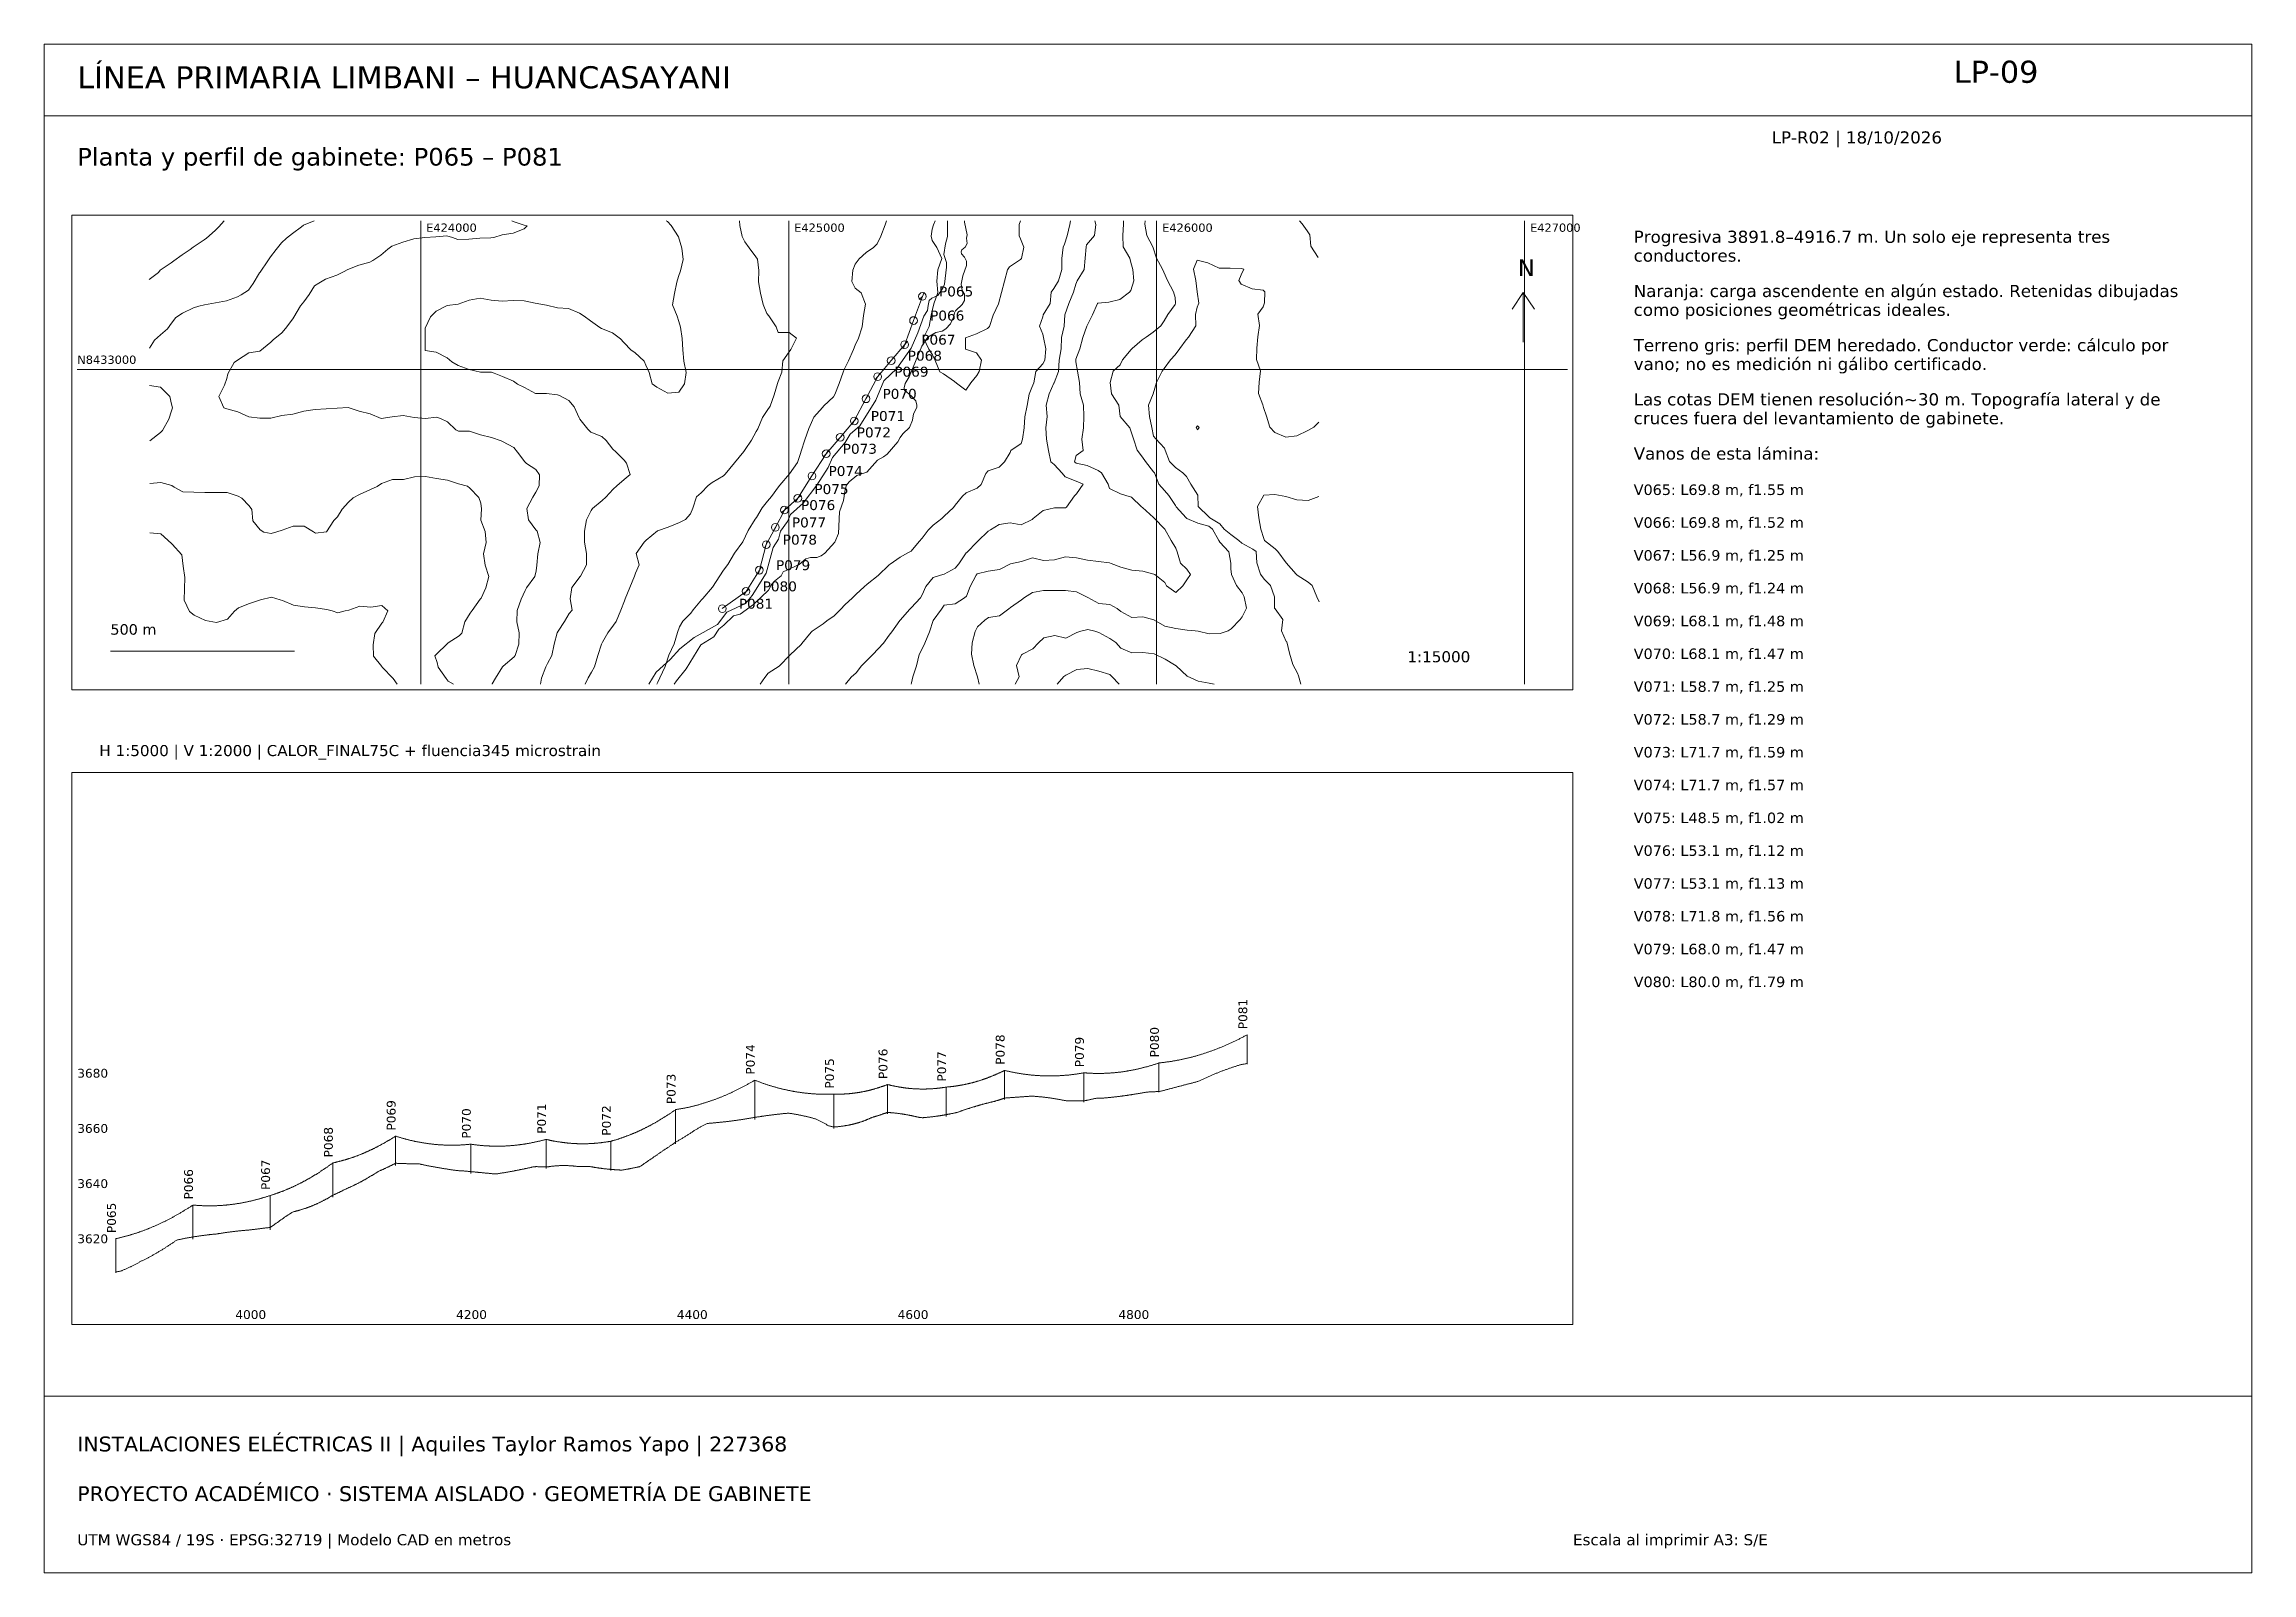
# Paper-space layout 'LP-09' of a CAD drawing. Header units: metres, sheet in millimetres. Extents: x 10 to 410, y 10 to 287.
import ezdxf

# ---------------------------------------------------------------- set-up
doc = ezdxf.new("R2010")
doc.units = ezdxf.units.M
for name, color, linetype, lineweight, true_color in [('AGUA', 7, 'Continuous', 13, 0x5ba3c5), ('ALERTA', 7, 'Continuous', 13, 0xc56b20), ('CABLE', 7, 'Continuous', 18, 0x087f8c), ('EJE', 7, 'Continuous', 18, 0x087f8c), ('GRILLA', 7, 'Continuous', 13, 0xd2dce3), ('MARCO', 7, 'Continuous', 13, 0x163b55), ('POSTES', 7, 'Continuous', 13, 0x244c65), ('RETENIDA', 7, 'Continuous', 13, 0xa77738), ('TERRENO', 7, 'Continuous', 13, 0x777777), ('TEXTO', 7, 'Continuous', 13, 0x163b55), ('VIA', 7, 'Continuous', 13, 0xa7a7a7)]:
    doc.layers.add(name, color=color, linetype=linetype, lineweight=lineweight, true_color=true_color)
doc.styles.add('LP-TEXTO', font='DejaVuSans.ttf')

psp = doc.layouts.new('LP-09')

# ---------------------------------------------------------------- texts
at = {"layer": 'ALERTA', "style": 'LP-TEXTO'}
for s, height, p in [('P067', 1.8, (168.92, 232.55)), ('P070', 1.8, (161.9, 222.74)), ('P072', 1.8, (157.23, 215.75)), ('P075', 1.8, (149.55, 205.48)), ('P077', 1.8, (145.48, 199.44)), ('P079', 1.8, (142.59, 191.69)), ('P080', 1.8, (140.18, 187.85)), ('PROYECTO ACADÉMICO · SISTEMA AISLADO · GEOMETRÍA DE GABINETE', 2.7, (16, 23))]:
    psp.add_text(s, height=height, dxfattribs=at).set_placement(p)
at = {"layer": 'POSTES', "style": 'LP-TEXTO'}
for s, p in [('P065', (172.13, 241.29)), ('P066', (170.52, 236.92)), ('P069', (164.03, 226.75)), ('P068', (166.47, 229.65)), ('P071', (159.78, 218.72)), ('P073', (154.69, 212.78)), ('P074', (152.12, 208.75)), ('P076', (147.13, 202.58)), ('P078', (143.83, 196.31)), ('P081', (135.87, 184.71))]:
    psp.add_text(s, height=1.8, dxfattribs=at).set_placement(p)
at = {"layer": 'TEXTO', "style": 'LP-TEXTO'}
for s, height, p in [('LÍNEA PRIMARIA LIMBANI – HUANCASAYANI', 4, (16, 279)), ('LP-09', 4, (356, 280)), ('Planta y perfil de gabinete: P065 – P081', 3.2, (16, 265)), ('LP-R02 | 18/10/2026', 2.2, (323, 269)), ('E424000', 1.5, (79.23, 253)), ('E425000', 1.5, (145.9, 253)), ('E426000', 1.5, (212.57, 253)), ('E427000', 1.5, (279.23, 253)), ('Progresiva 3891.8–4916.7 m. Un solo eje representa tres', 2.2, (298, 251)), ('N', 3, (277, 245)), ('conductores.', 2.2, (298, 247.59)), ('como posiciones geométricas ideales.', 2.2, (298, 237.77)), ('Naranja: carga ascendente en algún estado. Retenidas dibujadas', 2.2, (298, 241.18)), ('Terreno gris: perfil DEM heredado. Conductor verde: cálculo por', 2.2, (298, 231.36)), ('N8433000', 1.5, (16, 229.07)), ('vano; no es medición ni gálibo certificado.', 2.2, (298, 227.95)), ('cruces fuera del levantamiento de gabinete.', 2.2, (298, 218.13)), ('Las cotas DEM tienen resolución~30 m. Topografía lateral y de', 2.2, (298, 221.54)), ('Vanos de esta lámina:', 2.2, (298, 211.72)), ('V065: L69.8 m, f1.55 m', 1.9, (298, 205.31)), ('V066: L69.8 m, f1.52 m', 1.9, (298, 199.37)), ('V067: L56.9 m, f1.25 m', 1.9, (298, 193.42)), ('V068: L56.9 m, f1.24 m', 1.9, (298, 187.48)), ('500 m', 1.9, (22, 180)), ('V069: L68.1 m, f1.48 m', 1.9, (298, 181.53)), ('1:15000', 2, (257, 175)), ('V070: L68.1 m, f1.47 m', 1.9, (298, 175.59)), ('V071: L58.7 m, f1.25 m', 1.9, (298, 169.64)), ('V072: L58.7 m, f1.29 m', 1.9, (298, 163.7)), ('H 1:5000 | V 1:2000 | CALOR_FINAL75C + fluencia345 microstrain', 2, (20, 158)), ('V073: L71.7 m, f1.59 m', 1.9, (298, 157.75)), ('V074: L71.7 m, f1.57 m', 1.9, (298, 151.81)), ('V075: L48.5 m, f1.02 m', 1.9, (298, 145.86)), ('V076: L53.1 m, f1.12 m', 1.9, (298, 139.92)), ('V077: L53.1 m, f1.13 m', 1.9, (298, 133.97)), ('V078: L71.8 m, f1.56 m', 1.9, (298, 128.03)), ('V079: L68.0 m, f1.47 m', 1.9, (298, 122.08)), ('V080: L80.0 m, f1.79 m', 1.9, (298, 116.14)), ('3680', 1.6, (16, 99.73)), ('3660', 1.6, (16, 89.73)), ('3640', 1.6, (16, 79.73)), ('3620', 1.6, (16, 69.73)), ('4000', 1.6, (44.64, 56)), ('4200', 1.6, (84.64, 56)), ('4400', 1.6, (124.64, 56)), ('4600', 1.6, (164.64, 56)), ('4800', 1.6, (204.64, 56)), ('INSTALACIONES ELÉCTRICAS II | Aquiles Taylor Ramos Yapo | 227368', 2.7, (16, 32)), ('UTM WGS84 / 19S · EPSG:32719 | Modelo CAD en metros', 2, (16, 15)), ('Escala al imprimir A3: S/E', 2, (287, 15))]:
    psp.add_text(s, height=height, dxfattribs=at).set_placement(p)
for s, p in [('P081', (227.98, 108.5)), ('P080', (211.97, 103.4)), ('P074', (138.75, 100.27)), ('P076', (162.79, 99.48)), ('P077', (173.41, 99.02)), ('P078', (184.02, 102.05)), ('P079', (198.38, 101.61)), ('P073', (124.4, 94.93)), ('P075', (153.1, 97.74)), ('P069', (73.67, 90.14)), ('P070', (87.3, 88.67)), ('P071', (100.93, 89.55)), ('P072', (112.67, 89.21)), ('P068', (62.3, 85.28)), ('P067', (50.92, 79.37)), ('P066', (36.96, 77.65)), ('P065', (23, 71.56))]:
    psp.add_text(s, height=1.6, rotation=90, dxfattribs=at).set_placement(p)

# ---------------------------------------------------------------- linework, layer by layer
at = {"layer": 'AGUA'}
psp.add_lwpolyline([(124.17, 171), (124.55, 171.61), (126.32, 173.78), (128.97, 178.15), (131.34, 179.63), (132.26, 180.97), (133.17, 181.69), (134.92, 183.44), (136.1, 183.71), (138.5, 185.46), (141.24, 188.06), (141.79, 189.11), (142.33, 189.69), (143.54, 190.67), (143.91, 191.4), (146.8, 192.71), (148.03, 193.75), (148.82, 193.99), (150.02, 194.01), (150.79, 194.3), (151.42, 194.74), (153.27, 196.74), (153.94, 198.33), (154.08, 202.23), (154.85, 204.28), (155.11, 206.33), (155.36, 207.08), (155.86, 207.7), (157.23, 208.83), (159.08, 209.43), (161, 211.64), (162.08, 212.2), (162.74, 212.68), (164.7, 214.97), (165.08, 215.72), (165.56, 216.37), (166.76, 217.53), (167.33, 218.87), (167.54, 220.04), (168.1, 221.18), (168.11, 221.56), (167.94, 222.35), (167.18, 223.24), (165.87, 224.33), (165.83, 224.72), (166, 225.5), (166.71, 226.73), (169.01, 232.26), (170.12, 233.89), (171.53, 234.78), (172.69, 235), (173.38, 235.4), (174.19, 236.32), (174.78, 237.55), (174.95, 238.34), (175.15, 238.67), (176.3, 239.82), (176.74, 240.53), (176.76, 241.68), (176.31, 242.35), (176.15, 243.5), (176.46, 245.04), (177.13, 246.92), (177.14, 247.68), (176.74, 248.41), (176.18, 248.99), (176.16, 249.37), (176.25, 249.75), (176.85, 250.23), (177.21, 250.89), (177.13, 251.83), (177.21, 252.42), (176.78, 254.72), (176.75, 255)], dxfattribs=at)
at = {"layer": 'ALERTA'}
for centre in [(165.92, 232.55), (158.9, 222.74), (154.23, 215.75), (146.55, 204.71), (142.48, 199.44), (139.59, 191.69), (137.18, 187.85)]:
    psp.add_circle(centre, 0.7, dxfattribs=at)
at = {"layer": 'CABLE'}
for points in [[(211.97, 102.4), (212.11, 102.41), (212.24, 102.42), (212.38, 102.44), (212.51, 102.45), (212.64, 102.47), (212.78, 102.48), (212.91, 102.5), (213.04, 102.51), (213.18, 102.53), (213.31, 102.55), (213.44, 102.57), (213.58, 102.58), (213.71, 102.6), (213.84, 102.62), (213.98, 102.64), (214.11, 102.66), (214.24, 102.68), (214.38, 102.71), (214.51, 102.73), (214.64, 102.75), (214.78, 102.77), (214.91, 102.8), (215.04, 102.82), (215.18, 102.85), (215.31, 102.87), (215.44, 102.9), (215.58, 102.92), (215.71, 102.95), (215.84, 102.97), (215.98, 103), (216.11, 103.03), (216.24, 103.06), (216.38, 103.09), (216.51, 103.12), (216.64, 103.15), (216.78, 103.18), (216.91, 103.21), (217.04, 103.24), (217.18, 103.27), (217.31, 103.3), (217.44, 103.34), (217.58, 103.37), (217.71, 103.4), (217.84, 103.44), (217.98, 103.47), (218.11, 103.51), (218.24, 103.54), (218.38, 103.58), (218.51, 103.62), (218.64, 103.65), (218.78, 103.69), (218.91, 103.73), (219.04, 103.77), (219.18, 103.81), (219.31, 103.85), (219.44, 103.89), (219.58, 103.93), (219.71, 103.97), (219.84, 104.01), (219.98, 104.05), (220.11, 104.1), (220.24, 104.14), (220.38, 104.18), (220.51, 104.23), (220.64, 104.27), (220.78, 104.32), (220.91, 104.36), (221.04, 104.41), (221.18, 104.46), (221.31, 104.5), (221.44, 104.55), (221.58, 104.6), (221.71, 104.65), (221.84, 104.7), (221.98, 104.75), (222.11, 104.8), (222.24, 104.85), (222.38, 104.9), (222.51, 104.95), (222.64, 105), (222.78, 105.06), (222.91, 105.11), (223.04, 105.16), (223.18, 105.22), (223.31, 105.27), (223.44, 105.33), (223.58, 105.38), (223.71, 105.44), (223.84, 105.5), (223.98, 105.55), (224.11, 105.61), (224.24, 105.67), (224.38, 105.73), (224.51, 105.79), (224.64, 105.85), (224.78, 105.91), (224.91, 105.97), (225.04, 106.03), (225.18, 106.09), (225.31, 106.15), (225.44, 106.22), (225.58, 106.28), (225.71, 106.34), (225.84, 106.41), (225.98, 106.47), (226.11, 106.54), (226.24, 106.6), (226.38, 106.67), (226.51, 106.73), (226.64, 106.8), (226.78, 106.87), (226.91, 106.94), (227.04, 107.01), (227.18, 107.08), (227.31, 107.15), (227.44, 107.22), (227.58, 107.29), (227.71, 107.36), (227.84, 107.43), (227.98, 107.5)], [(173.41, 98.02), (173.5, 98.02), (173.58, 98.03), (173.67, 98.04), (173.76, 98.05), (173.85, 98.05), (173.94, 98.06), (174.03, 98.07), (174.12, 98.08), (174.2, 98.09), (174.29, 98.1), (174.38, 98.11), (174.47, 98.12), (174.56, 98.13), (174.65, 98.14), (174.73, 98.15), (174.82, 98.16), (174.91, 98.17), (175, 98.18), (175.09, 98.2), (175.18, 98.21), (175.27, 98.22), (175.35, 98.24), (175.44, 98.25), (175.53, 98.26), (175.62, 98.28), (175.71, 98.29), (175.8, 98.31), (175.88, 98.32), (175.97, 98.34), (176.06, 98.35), (176.15, 98.37), (176.24, 98.38), (176.33, 98.4), (176.42, 98.42), (176.5, 98.43), (176.59, 98.45), (176.68, 98.47), (176.77, 98.49), (176.86, 98.51), (176.95, 98.53), (177.03, 98.54), (177.12, 98.56), (177.21, 98.58), (177.3, 98.6), (177.39, 98.62), (177.48, 98.64), (177.57, 98.67), (177.65, 98.69), (177.74, 98.71), (177.83, 98.73), (177.92, 98.75), (178.01, 98.78), (178.1, 98.8), (178.18, 98.82), (178.27, 98.85), (178.36, 98.87), (178.45, 98.89), (178.54, 98.92), (178.63, 98.94), (178.72, 98.97), (178.8, 98.99), (178.89, 99.02), (178.98, 99.04), (179.07, 99.07), (179.16, 99.1), (179.25, 99.12), (179.33, 99.15), (179.42, 99.18), (179.51, 99.21), (179.6, 99.24), (179.69, 99.26), (179.78, 99.29), (179.87, 99.32), (179.95, 99.35), (180.04, 99.38), (180.13, 99.41), (180.22, 99.44), (180.31, 99.47), (180.4, 99.5), (180.48, 99.53), (180.57, 99.57), (180.66, 99.6), (180.75, 99.63), (180.84, 99.66), (180.93, 99.7), (181.02, 99.73), (181.1, 99.76), (181.19, 99.8), (181.28, 99.83), (181.37, 99.87), (181.46, 99.9), (181.55, 99.94), (181.63, 99.97), (181.72, 100.01), (181.81, 100.04), (181.9, 100.08), (181.99, 100.12), (182.08, 100.15), (182.17, 100.19), (182.25, 100.23), (182.34, 100.27), (182.43, 100.3), (182.52, 100.34), (182.61, 100.38), (182.7, 100.42), (182.78, 100.46), (182.87, 100.5), (182.96, 100.54), (183.05, 100.58), (183.14, 100.62), (183.23, 100.66), (183.32, 100.7), (183.4, 100.75), (183.49, 100.79), (183.58, 100.83), (183.67, 100.87), (183.76, 100.92), (183.85, 100.96), (183.93, 101), (184.02, 101.05)], [(184.02, 101.05), (184.14, 101.02), (184.26, 100.99), (184.38, 100.96), (184.5, 100.93), (184.62, 100.91), (184.74, 100.88), (184.86, 100.85), (184.98, 100.82), (185.1, 100.8), (185.22, 100.77), (185.34, 100.75), (185.46, 100.72), (185.58, 100.7), (185.7, 100.68), (185.82, 100.65), (185.94, 100.63), (186.06, 100.61), (186.18, 100.58), (186.3, 100.56), (186.42, 100.54), (186.54, 100.52), (186.65, 100.5), (186.77, 100.48), (186.89, 100.46), (187.01, 100.44), (187.13, 100.42), (187.25, 100.41), (187.37, 100.39), (187.49, 100.37), (187.61, 100.35), (187.73, 100.34), (187.85, 100.32), (187.97, 100.31), (188.09, 100.29), (188.21, 100.28), (188.33, 100.26), (188.45, 100.25), (188.57, 100.23), (188.69, 100.22), (188.81, 100.21), (188.93, 100.2), (189.05, 100.19), (189.17, 100.17), (189.29, 100.16), (189.41, 100.15), (189.53, 100.14), (189.65, 100.13), (189.76, 100.12), (189.88, 100.12), (190, 100.11), (190.12, 100.1), (190.24, 100.09), (190.36, 100.09), (190.48, 100.08), (190.6, 100.07), (190.72, 100.07), (190.84, 100.06), (190.96, 100.06), (191.08, 100.05), (191.2, 100.05), (191.32, 100.05), (191.44, 100.04), (191.56, 100.04), (191.68, 100.04), (191.8, 100.04), (191.92, 100.04), (192.04, 100.04), (192.16, 100.04), (192.28, 100.04), (192.4, 100.04), (192.52, 100.04), (192.64, 100.04), (192.76, 100.04), (192.87, 100.04), (192.99, 100.04), (193.11, 100.05), (193.23, 100.05), (193.35, 100.06), (193.47, 100.06), (193.59, 100.06), (193.71, 100.07), (193.83, 100.08), (193.95, 100.08), (194.07, 100.09), (194.19, 100.1), (194.31, 100.1), (194.43, 100.11), (194.55, 100.12), (194.67, 100.13), (194.79, 100.14), (194.91, 100.15), (195.03, 100.16), (195.15, 100.17), (195.27, 100.18), (195.39, 100.19), (195.51, 100.2), (195.63, 100.21), (195.75, 100.23), (195.87, 100.24), (195.98, 100.25), (196.1, 100.27), (196.22, 100.28), (196.34, 100.3), (196.46, 100.31), (196.58, 100.33), (196.7, 100.34), (196.82, 100.36), (196.94, 100.38), (197.06, 100.39), (197.18, 100.41), (197.3, 100.43), (197.42, 100.45), (197.54, 100.47), (197.66, 100.49), (197.78, 100.51), (197.9, 100.53), (198.02, 100.55), (198.14, 100.57), (198.26, 100.59), (198.38, 100.61)], [(198.38, 100.61), (198.49, 100.6), (198.6, 100.6), (198.72, 100.59), (198.83, 100.58), (198.94, 100.57), (199.06, 100.56), (199.17, 100.56), (199.28, 100.55), (199.4, 100.54), (199.51, 100.54), (199.62, 100.53), (199.74, 100.53), (199.85, 100.52), (199.96, 100.52), (200.08, 100.51), (200.19, 100.51), (200.3, 100.51), (200.42, 100.51), (200.53, 100.5), (200.64, 100.5), (200.76, 100.5), (200.87, 100.5), (200.98, 100.5), (201.1, 100.5), (201.21, 100.5), (201.32, 100.5), (201.44, 100.5), (201.55, 100.5), (201.66, 100.51), (201.78, 100.51), (201.89, 100.51), (202, 100.51), (202.12, 100.52), (202.23, 100.52), (202.34, 100.53), (202.46, 100.53), (202.57, 100.54), (202.68, 100.54), (202.8, 100.55), (202.91, 100.55), (203.02, 100.56), (203.14, 100.57), (203.25, 100.58), (203.36, 100.58), (203.48, 100.59), (203.59, 100.6), (203.7, 100.61), (203.82, 100.62), (203.93, 100.63), (204.04, 100.64), (204.16, 100.65), (204.27, 100.66), (204.38, 100.67), (204.5, 100.69), (204.61, 100.7), (204.72, 100.71), (204.84, 100.73), (204.95, 100.74), (205.06, 100.75), (205.18, 100.77), (205.29, 100.78), (205.4, 100.8), (205.52, 100.81), (205.63, 100.83), (205.74, 100.85), (205.86, 100.86), (205.97, 100.88), (206.08, 100.9), (206.2, 100.92), (206.31, 100.94), (206.42, 100.96), (206.54, 100.98), (206.65, 101), (206.76, 101.02), (206.88, 101.04), (206.99, 101.06), (207.1, 101.08), (207.22, 101.1), (207.33, 101.12), (207.44, 101.15), (207.56, 101.17), (207.67, 101.19), (207.78, 101.22), (207.9, 101.24), (208.01, 101.27), (208.12, 101.29), (208.24, 101.32), (208.35, 101.34), (208.46, 101.37), (208.58, 101.4), (208.69, 101.42), (208.8, 101.45), (208.92, 101.48), (209.03, 101.51), (209.14, 101.54), (209.26, 101.57), (209.37, 101.6), (209.48, 101.63), (209.6, 101.66), (209.71, 101.69), (209.82, 101.72), (209.94, 101.75), (210.05, 101.78), (210.16, 101.82), (210.28, 101.85), (210.39, 101.88), (210.5, 101.92), (210.62, 101.95), (210.73, 101.99), (210.84, 102.02), (210.96, 102.06), (211.07, 102.09), (211.18, 102.13), (211.3, 102.17), (211.41, 102.2), (211.52, 102.24), (211.64, 102.28), (211.75, 102.32), (211.86, 102.36), (211.97, 102.4)], [(124.4, 93.93), (124.52, 93.95), (124.64, 93.97), (124.76, 93.99), (124.88, 94.01), (125, 94.03), (125.12, 94.05), (125.24, 94.07), (125.36, 94.09), (125.48, 94.11), (125.6, 94.14), (125.72, 94.16), (125.84, 94.18), (125.96, 94.2), (126.08, 94.23), (126.2, 94.25), (126.32, 94.28), (126.44, 94.3), (126.55, 94.33), (126.67, 94.35), (126.79, 94.38), (126.91, 94.41), (127.03, 94.44), (127.15, 94.46), (127.27, 94.49), (127.39, 94.52), (127.51, 94.55), (127.63, 94.58), (127.75, 94.61), (127.87, 94.64), (127.99, 94.67), (128.11, 94.7), (128.23, 94.73), (128.35, 94.77), (128.47, 94.8), (128.59, 94.83), (128.71, 94.87), (128.83, 94.9), (128.95, 94.93), (129.07, 94.97), (129.19, 95.01), (129.3, 95.04), (129.42, 95.08), (129.54, 95.11), (129.66, 95.15), (129.78, 95.19), (129.9, 95.23), (130.02, 95.27), (130.14, 95.3), (130.26, 95.34), (130.38, 95.38), (130.5, 95.42), (130.62, 95.46), (130.74, 95.5), (130.86, 95.55), (130.98, 95.59), (131.1, 95.63), (131.22, 95.67), (131.34, 95.72), (131.46, 95.76), (131.58, 95.8), (131.7, 95.85), (131.82, 95.89), (131.93, 95.94), (132.05, 95.99), (132.17, 96.03), (132.29, 96.08), (132.41, 96.13), (132.53, 96.17), (132.65, 96.22), (132.77, 96.27), (132.89, 96.32), (133.01, 96.37), (133.13, 96.42), (133.25, 96.47), (133.37, 96.52), (133.49, 96.57), (133.61, 96.62), (133.73, 96.68), (133.85, 96.73), (133.97, 96.78), (134.09, 96.83), (134.21, 96.89), (134.33, 96.94), (134.45, 97), (134.57, 97.05), (134.68, 97.11), (134.8, 97.16), (134.92, 97.22), (135.04, 97.28), (135.16, 97.34), (135.28, 97.39), (135.4, 97.45), (135.52, 97.51), (135.64, 97.57), (135.76, 97.63), (135.88, 97.69), (136, 97.75), (136.12, 97.81), (136.24, 97.87), (136.36, 97.93), (136.48, 98), (136.6, 98.06), (136.72, 98.12), (136.84, 98.19), (136.96, 98.25), (137.08, 98.32), (137.2, 98.38), (137.32, 98.45), (137.43, 98.51), (137.55, 98.58), (137.67, 98.64), (137.79, 98.71), (137.91, 98.78), (138.03, 98.85), (138.15, 98.92), (138.27, 98.99), (138.39, 99.06), (138.51, 99.13), (138.63, 99.2), (138.75, 99.27)], [(138.75, 99.27), (138.87, 99.22), (138.99, 99.17), (139.11, 99.13), (139.23, 99.08), (139.35, 99.04), (139.47, 98.99), (139.59, 98.95), (139.71, 98.9), (139.83, 98.86), (139.95, 98.82), (140.06, 98.77), (140.18, 98.73), (140.3, 98.69), (140.42, 98.65), (140.54, 98.61), (140.66, 98.57), (140.78, 98.53), (140.9, 98.49), (141.02, 98.45), (141.14, 98.41), (141.26, 98.37), (141.38, 98.33), (141.5, 98.3), (141.62, 98.26), (141.74, 98.22), (141.86, 98.19), (141.98, 98.15), (142.1, 98.12), (142.22, 98.08), (142.34, 98.05), (142.46, 98.01), (142.58, 97.98), (142.7, 97.95), (142.81, 97.91), (142.93, 97.88), (143.05, 97.85), (143.17, 97.82), (143.29, 97.79), (143.41, 97.76), (143.53, 97.73), (143.65, 97.7), (143.77, 97.67), (143.89, 97.64), (144.01, 97.61), (144.13, 97.59), (144.25, 97.56), (144.37, 97.53), (144.49, 97.5), (144.61, 97.48), (144.73, 97.45), (144.85, 97.43), (144.97, 97.4), (145.09, 97.38), (145.21, 97.35), (145.33, 97.33), (145.44, 97.31), (145.56, 97.29), (145.68, 97.26), (145.8, 97.24), (145.92, 97.22), (146.04, 97.2), (146.16, 97.18), (146.28, 97.16), (146.4, 97.14), (146.52, 97.12), (146.64, 97.1), (146.76, 97.08), (146.88, 97.07), (147, 97.05), (147.12, 97.03), (147.24, 97.02), (147.36, 97), (147.48, 96.98), (147.6, 96.97), (147.72, 96.95), (147.84, 96.94), (147.96, 96.93), (148.08, 96.91), (148.19, 96.9), (148.31, 96.89), (148.43, 96.88), (148.55, 96.86), (148.67, 96.85), (148.79, 96.84), (148.91, 96.83), (149.03, 96.82), (149.15, 96.81), (149.27, 96.8), (149.39, 96.79), (149.51, 96.79), (149.63, 96.78), (149.75, 96.77), (149.87, 96.76), (149.99, 96.76), (150.11, 96.75), (150.23, 96.75), (150.35, 96.74), (150.47, 96.74), (150.59, 96.73), (150.71, 96.73), (150.82, 96.73), (150.94, 96.72), (151.06, 96.72), (151.18, 96.72), (151.3, 96.72), (151.42, 96.71), (151.54, 96.71), (151.66, 96.71), (151.78, 96.71), (151.9, 96.71), (152.02, 96.71), (152.14, 96.72), (152.26, 96.72), (152.38, 96.72), (152.5, 96.72), (152.62, 96.73), (152.74, 96.73), (152.86, 96.73), (152.98, 96.74), (153.1, 96.74)], [(153.1, 96.74), (153.18, 96.74), (153.26, 96.74), (153.34, 96.74), (153.42, 96.74), (153.5, 96.73), (153.58, 96.73), (153.66, 96.73), (153.74, 96.73), (153.82, 96.73), (153.9, 96.73), (153.99, 96.73), (154.07, 96.73), (154.15, 96.73), (154.23, 96.74), (154.31, 96.74), (154.39, 96.74), (154.47, 96.74), (154.55, 96.74), (154.63, 96.75), (154.71, 96.75), (154.79, 96.75), (154.87, 96.76), (154.95, 96.76), (155.04, 96.77), (155.12, 96.77), (155.2, 96.77), (155.28, 96.78), (155.36, 96.79), (155.44, 96.79), (155.52, 96.8), (155.6, 96.8), (155.68, 96.81), (155.76, 96.82), (155.84, 96.82), (155.92, 96.83), (156.01, 96.84), (156.09, 96.85), (156.17, 96.85), (156.25, 96.86), (156.33, 96.87), (156.41, 96.88), (156.49, 96.89), (156.57, 96.9), (156.65, 96.91), (156.73, 96.92), (156.81, 96.93), (156.89, 96.94), (156.97, 96.95), (157.06, 96.96), (157.14, 96.97), (157.22, 96.99), (157.3, 97), (157.38, 97.01), (157.46, 97.02), (157.54, 97.04), (157.62, 97.05), (157.7, 97.06), (157.78, 97.08), (157.86, 97.09), (157.94, 97.1), (158.03, 97.12), (158.11, 97.13), (158.19, 97.15), (158.27, 97.16), (158.35, 97.18), (158.43, 97.2), (158.51, 97.21), (158.59, 97.23), (158.67, 97.25), (158.75, 97.26), (158.83, 97.28), (158.91, 97.3), (158.99, 97.32), (159.08, 97.34), (159.16, 97.35), (159.24, 97.37), (159.32, 97.39), (159.4, 97.41), (159.48, 97.43), (159.56, 97.45), (159.64, 97.47), (159.72, 97.49), (159.8, 97.51), (159.88, 97.53), (159.96, 97.56), (160.04, 97.58), (160.13, 97.6), (160.21, 97.62), (160.29, 97.64), (160.37, 97.67), (160.45, 97.69), (160.53, 97.71), (160.61, 97.74), (160.69, 97.76), (160.77, 97.79), (160.85, 97.81), (160.93, 97.83), (161.01, 97.86), (161.1, 97.89), (161.18, 97.91), (161.26, 97.94), (161.34, 97.96), (161.42, 97.99), (161.5, 98.02), (161.58, 98.04), (161.66, 98.07), (161.74, 98.1), (161.82, 98.13), (161.9, 98.15), (161.98, 98.18), (162.06, 98.21), (162.15, 98.24), (162.23, 98.27), (162.31, 98.3), (162.39, 98.33), (162.47, 98.36), (162.55, 98.39), (162.63, 98.42), (162.71, 98.45), (162.79, 98.48)], [(162.79, 98.48), (162.88, 98.46), (162.97, 98.44), (163.06, 98.42), (163.15, 98.4), (163.23, 98.38), (163.32, 98.35), (163.41, 98.33), (163.5, 98.31), (163.59, 98.29), (163.68, 98.27), (163.77, 98.26), (163.85, 98.24), (163.94, 98.22), (164.03, 98.2), (164.12, 98.18), (164.21, 98.16), (164.3, 98.15), (164.38, 98.13), (164.47, 98.11), (164.56, 98.1), (164.65, 98.08), (164.74, 98.06), (164.83, 98.05), (164.92, 98.03), (165, 98.02), (165.09, 98), (165.18, 97.99), (165.27, 97.98), (165.36, 97.96), (165.45, 97.95), (165.53, 97.93), (165.62, 97.92), (165.71, 97.91), (165.8, 97.9), (165.89, 97.89), (165.98, 97.87), (166.07, 97.86), (166.15, 97.85), (166.24, 97.84), (166.33, 97.83), (166.42, 97.82), (166.51, 97.81), (166.6, 97.8), (166.68, 97.79), (166.77, 97.78), (166.86, 97.78), (166.95, 97.77), (167.04, 97.76), (167.13, 97.75), (167.22, 97.75), (167.3, 97.74), (167.39, 97.73), (167.48, 97.73), (167.57, 97.72), (167.66, 97.71), (167.75, 97.71), (167.83, 97.7), (167.92, 97.7), (168.01, 97.7), (168.1, 97.69), (168.19, 97.69), (168.28, 97.68), (168.37, 97.68), (168.45, 97.68), (168.54, 97.68), (168.63, 97.67), (168.72, 97.67), (168.81, 97.67), (168.9, 97.67), (168.98, 97.67), (169.07, 97.67), (169.16, 97.67), (169.25, 97.67), (169.34, 97.67), (169.43, 97.67), (169.52, 97.67), (169.6, 97.67), (169.69, 97.67), (169.78, 97.67), (169.87, 97.68), (169.96, 97.68), (170.05, 97.68), (170.13, 97.68), (170.22, 97.69), (170.31, 97.69), (170.4, 97.7), (170.49, 97.7), (170.58, 97.7), (170.67, 97.71), (170.75, 97.71), (170.84, 97.72), (170.93, 97.73), (171.02, 97.73), (171.11, 97.74), (171.2, 97.75), (171.28, 97.75), (171.37, 97.76), (171.46, 97.77), (171.55, 97.78), (171.64, 97.78), (171.73, 97.79), (171.82, 97.8), (171.9, 97.81), (171.99, 97.82), (172.08, 97.83), (172.17, 97.84), (172.26, 97.85), (172.35, 97.86), (172.43, 97.87), (172.52, 97.89), (172.61, 97.9), (172.7, 97.91), (172.79, 97.92), (172.88, 97.93), (172.97, 97.95), (173.05, 97.96), (173.14, 97.97), (173.23, 97.99), (173.32, 98), (173.41, 98.02)], [(112.67, 88.21), (112.77, 88.24), (112.86, 88.26), (112.96, 88.29), (113.06, 88.32), (113.16, 88.35), (113.25, 88.38), (113.35, 88.4), (113.45, 88.43), (113.55, 88.46), (113.65, 88.49), (113.74, 88.52), (113.84, 88.55), (113.94, 88.58), (114.04, 88.61), (114.13, 88.65), (114.23, 88.68), (114.33, 88.71), (114.43, 88.74), (114.53, 88.77), (114.62, 88.81), (114.72, 88.84), (114.82, 88.88), (114.92, 88.91), (115.01, 88.94), (115.11, 88.98), (115.21, 89.01), (115.31, 89.05), (115.41, 89.09), (115.5, 89.12), (115.6, 89.16), (115.7, 89.2), (115.8, 89.23), (115.89, 89.27), (115.99, 89.31), (116.09, 89.35), (116.19, 89.39), (116.29, 89.43), (116.38, 89.47), (116.48, 89.51), (116.58, 89.55), (116.68, 89.59), (116.77, 89.63), (116.87, 89.67), (116.97, 89.71), (117.07, 89.75), (117.17, 89.8), (117.26, 89.84), (117.36, 89.88), (117.46, 89.93), (117.56, 89.97), (117.65, 90.01), (117.75, 90.06), (117.85, 90.1), (117.95, 90.15), (118.05, 90.19), (118.14, 90.24), (118.24, 90.29), (118.34, 90.33), (118.44, 90.38), (118.54, 90.43), (118.63, 90.48), (118.73, 90.52), (118.83, 90.57), (118.93, 90.62), (119.02, 90.67), (119.12, 90.72), (119.22, 90.77), (119.32, 90.82), (119.42, 90.87), (119.51, 90.92), (119.61, 90.97), (119.71, 91.02), (119.81, 91.08), (119.9, 91.13), (120, 91.18), (120.1, 91.24), (120.2, 91.29), (120.3, 91.34), (120.39, 91.4), (120.49, 91.45), (120.59, 91.51), (120.69, 91.56), (120.78, 91.62), (120.88, 91.67), (120.98, 91.73), (121.08, 91.79), (121.18, 91.84), (121.27, 91.9), (121.37, 91.96), (121.47, 92.02), (121.57, 92.08), (121.66, 92.14), (121.76, 92.19), (121.86, 92.25), (121.96, 92.31), (122.06, 92.37), (122.15, 92.44), (122.25, 92.5), (122.35, 92.56), (122.45, 92.62), (122.54, 92.68), (122.64, 92.74), (122.74, 92.81), (122.84, 92.87), (122.94, 92.93), (123.03, 93), (123.13, 93.06), (123.23, 93.13), (123.33, 93.19), (123.42, 93.26), (123.52, 93.32), (123.62, 93.39), (123.72, 93.46), (123.82, 93.52), (123.91, 93.59), (124.01, 93.66), (124.11, 93.73), (124.21, 93.79), (124.31, 93.86), (124.4, 93.93)], [(62.3, 84.28), (62.39, 84.3), (62.48, 84.32), (62.58, 84.34), (62.67, 84.36), (62.77, 84.38), (62.86, 84.4), (62.96, 84.43), (63.05, 84.45), (63.15, 84.47), (63.24, 84.5), (63.34, 84.52), (63.43, 84.54), (63.53, 84.57), (63.62, 84.59), (63.72, 84.62), (63.81, 84.64), (63.91, 84.67), (64, 84.69), (64.1, 84.72), (64.19, 84.75), (64.29, 84.77), (64.38, 84.8), (64.48, 84.83), (64.57, 84.86), (64.67, 84.88), (64.76, 84.91), (64.85, 84.94), (64.95, 84.97), (65.04, 85), (65.14, 85.03), (65.23, 85.06), (65.33, 85.09), (65.42, 85.12), (65.52, 85.15), (65.61, 85.19), (65.71, 85.22), (65.8, 85.25), (65.9, 85.28), (65.99, 85.32), (66.09, 85.35), (66.18, 85.38), (66.28, 85.42), (66.37, 85.45), (66.47, 85.49), (66.56, 85.52), (66.66, 85.56), (66.75, 85.59), (66.85, 85.63), (66.94, 85.67), (67.04, 85.7), (67.13, 85.74), (67.23, 85.78), (67.32, 85.82), (67.41, 85.85), (67.51, 85.89), (67.6, 85.93), (67.7, 85.97), (67.79, 86.01), (67.89, 86.05), (67.98, 86.09), (68.08, 86.13), (68.17, 86.17), (68.27, 86.21), (68.36, 86.26), (68.46, 86.3), (68.55, 86.34), (68.65, 86.38), (68.74, 86.43), (68.84, 86.47), (68.93, 86.51), (69.03, 86.56), (69.12, 86.6), (69.22, 86.65), (69.31, 86.69), (69.41, 86.74), (69.5, 86.78), (69.6, 86.83), (69.69, 86.87), (69.78, 86.92), (69.88, 86.97), (69.97, 87.02), (70.07, 87.06), (70.16, 87.11), (70.26, 87.16), (70.35, 87.21), (70.45, 87.26), (70.54, 87.31), (70.64, 87.36), (70.73, 87.41), (70.83, 87.46), (70.92, 87.51), (71.02, 87.56), (71.11, 87.61), (71.21, 87.66), (71.3, 87.72), (71.4, 87.77), (71.49, 87.82), (71.59, 87.88), (71.68, 87.93), (71.78, 87.98), (71.87, 88.04), (71.97, 88.09), (72.06, 88.15), (72.16, 88.2), (72.25, 88.26), (72.34, 88.32), (72.44, 88.37), (72.53, 88.43), (72.63, 88.49), (72.72, 88.54), (72.82, 88.6), (72.91, 88.66), (73.01, 88.72), (73.1, 88.78), (73.2, 88.84), (73.29, 88.9), (73.39, 88.96), (73.48, 89.02), (73.58, 89.08), (73.67, 89.14)], [(73.67, 89.14), (73.79, 89.1), (73.9, 89.07), (74.01, 89.03), (74.13, 88.99), (74.24, 88.96), (74.35, 88.93), (74.47, 88.89), (74.58, 88.86), (74.69, 88.82), (74.81, 88.79), (74.92, 88.76), (75.04, 88.73), (75.15, 88.69), (75.26, 88.66), (75.38, 88.63), (75.49, 88.6), (75.6, 88.57), (75.72, 88.54), (75.83, 88.51), (75.94, 88.48), (76.06, 88.46), (76.17, 88.43), (76.28, 88.4), (76.4, 88.37), (76.51, 88.35), (76.63, 88.32), (76.74, 88.29), (76.85, 88.27), (76.97, 88.24), (77.08, 88.22), (77.19, 88.19), (77.31, 88.17), (77.42, 88.15), (77.53, 88.12), (77.65, 88.1), (77.76, 88.08), (77.87, 88.06), (77.99, 88.04), (78.1, 88.01), (78.22, 87.99), (78.33, 87.97), (78.44, 87.95), (78.56, 87.93), (78.67, 87.92), (78.78, 87.9), (78.9, 87.88), (79.01, 87.86), (79.12, 87.84), (79.24, 87.83), (79.35, 87.81), (79.46, 87.79), (79.58, 87.78), (79.69, 87.76), (79.81, 87.75), (79.92, 87.73), (80.03, 87.72), (80.15, 87.71), (80.26, 87.69), (80.37, 87.68), (80.49, 87.67), (80.6, 87.66), (80.71, 87.64), (80.83, 87.63), (80.94, 87.62), (81.05, 87.61), (81.17, 87.6), (81.28, 87.59), (81.4, 87.58), (81.51, 87.57), (81.62, 87.57), (81.74, 87.56), (81.85, 87.55), (81.96, 87.54), (82.08, 87.54), (82.19, 87.53), (82.3, 87.53), (82.42, 87.52), (82.53, 87.51), (82.65, 87.51), (82.76, 87.51), (82.87, 87.5), (82.99, 87.5), (83.1, 87.5), (83.21, 87.49), (83.33, 87.49), (83.44, 87.49), (83.55, 87.49), (83.67, 87.49), (83.78, 87.49), (83.89, 87.49), (84.01, 87.49), (84.12, 87.49), (84.24, 87.49), (84.35, 87.49), (84.46, 87.49), (84.58, 87.49), (84.69, 87.5), (84.8, 87.5), (84.92, 87.5), (85.03, 87.51), (85.14, 87.51), (85.26, 87.52), (85.37, 87.52), (85.48, 87.53), (85.6, 87.53), (85.71, 87.54), (85.83, 87.55), (85.94, 87.55), (86.05, 87.56), (86.17, 87.57), (86.28, 87.58), (86.39, 87.59), (86.51, 87.6), (86.62, 87.61), (86.73, 87.62), (86.85, 87.63), (86.96, 87.64), (87.07, 87.65), (87.19, 87.66), (87.3, 87.67)], [(87.3, 87.67), (87.42, 87.66), (87.53, 87.64), (87.64, 87.62), (87.76, 87.61), (87.87, 87.59), (87.98, 87.58), (88.1, 87.56), (88.21, 87.55), (88.32, 87.53), (88.44, 87.52), (88.55, 87.51), (88.66, 87.5), (88.78, 87.48), (88.89, 87.47), (89.01, 87.46), (89.12, 87.45), (89.23, 87.44), (89.35, 87.43), (89.46, 87.42), (89.57, 87.41), (89.69, 87.4), (89.8, 87.39), (89.91, 87.38), (90.03, 87.38), (90.14, 87.37), (90.25, 87.36), (90.37, 87.36), (90.48, 87.35), (90.6, 87.35), (90.71, 87.34), (90.82, 87.34), (90.94, 87.33), (91.05, 87.33), (91.16, 87.32), (91.28, 87.32), (91.39, 87.32), (91.5, 87.32), (91.62, 87.31), (91.73, 87.31), (91.85, 87.31), (91.96, 87.31), (92.07, 87.31), (92.19, 87.31), (92.3, 87.31), (92.41, 87.31), (92.53, 87.31), (92.64, 87.31), (92.75, 87.32), (92.87, 87.32), (92.98, 87.32), (93.09, 87.33), (93.21, 87.33), (93.32, 87.33), (93.44, 87.34), (93.55, 87.34), (93.66, 87.35), (93.78, 87.35), (93.89, 87.36), (94, 87.37), (94.12, 87.38), (94.23, 87.38), (94.34, 87.39), (94.46, 87.4), (94.57, 87.41), (94.68, 87.42), (94.8, 87.43), (94.91, 87.44), (95.03, 87.45), (95.14, 87.46), (95.25, 87.47), (95.37, 87.48), (95.48, 87.49), (95.59, 87.5), (95.71, 87.52), (95.82, 87.53), (95.93, 87.54), (96.05, 87.56), (96.16, 87.57), (96.27, 87.59), (96.39, 87.6), (96.5, 87.62), (96.62, 87.63), (96.73, 87.65), (96.84, 87.67), (96.96, 87.69), (97.07, 87.7), (97.18, 87.72), (97.3, 87.74), (97.41, 87.76), (97.52, 87.78), (97.64, 87.8), (97.75, 87.82), (97.86, 87.84), (97.98, 87.86), (98.09, 87.88), (98.21, 87.9), (98.32, 87.93), (98.43, 87.95), (98.55, 87.97), (98.66, 88), (98.77, 88.02), (98.89, 88.04), (99, 88.07), (99.11, 88.09), (99.23, 88.12), (99.34, 88.14), (99.46, 88.17), (99.57, 88.2), (99.68, 88.22), (99.8, 88.25), (99.91, 88.28), (100.02, 88.31), (100.14, 88.34), (100.25, 88.37), (100.36, 88.4), (100.48, 88.43), (100.59, 88.46), (100.7, 88.49), (100.82, 88.52), (100.93, 88.55)], [(100.93, 88.55), (101.03, 88.53), (101.13, 88.5), (101.23, 88.48), (101.32, 88.46), (101.42, 88.44), (101.52, 88.42), (101.62, 88.39), (101.71, 88.37), (101.81, 88.35), (101.91, 88.33), (102.01, 88.31), (102.11, 88.29), (102.2, 88.27), (102.3, 88.25), (102.4, 88.24), (102.5, 88.22), (102.59, 88.2), (102.69, 88.18), (102.79, 88.16), (102.89, 88.15), (102.99, 88.13), (103.08, 88.11), (103.18, 88.1), (103.28, 88.08), (103.38, 88.07), (103.47, 88.05), (103.57, 88.04), (103.67, 88.02), (103.77, 88.01), (103.87, 88), (103.96, 87.98), (104.06, 87.97), (104.16, 87.96), (104.26, 87.95), (104.35, 87.94), (104.45, 87.92), (104.55, 87.91), (104.65, 87.9), (104.75, 87.89), (104.84, 87.88), (104.94, 87.87), (105.04, 87.86), (105.14, 87.85), (105.23, 87.85), (105.33, 87.84), (105.43, 87.83), (105.53, 87.82), (105.63, 87.82), (105.72, 87.81), (105.82, 87.8), (105.92, 87.8), (106.02, 87.79), (106.11, 87.78), (106.21, 87.78), (106.31, 87.78), (106.41, 87.77), (106.51, 87.77), (106.6, 87.76), (106.7, 87.76), (106.8, 87.76), (106.9, 87.75), (107, 87.75), (107.09, 87.75), (107.19, 87.75), (107.29, 87.75), (107.39, 87.75), (107.48, 87.75), (107.58, 87.75), (107.68, 87.75), (107.78, 87.75), (107.88, 87.75), (107.97, 87.75), (108.07, 87.75), (108.17, 87.75), (108.27, 87.75), (108.36, 87.76), (108.46, 87.76), (108.56, 87.76), (108.66, 87.77), (108.76, 87.77), (108.85, 87.77), (108.95, 87.78), (109.05, 87.78), (109.15, 87.79), (109.24, 87.79), (109.34, 87.8), (109.44, 87.81), (109.54, 87.81), (109.64, 87.82), (109.73, 87.83), (109.83, 87.84), (109.93, 87.84), (110.03, 87.85), (110.12, 87.86), (110.22, 87.87), (110.32, 87.88), (110.42, 87.89), (110.52, 87.9), (110.61, 87.91), (110.71, 87.92), (110.81, 87.93), (110.91, 87.94), (111, 87.96), (111.1, 87.97), (111.2, 87.98), (111.3, 87.99), (111.4, 88.01), (111.49, 88.02), (111.59, 88.03), (111.69, 88.05), (111.79, 88.06), (111.88, 88.08), (111.98, 88.09), (112.08, 88.11), (112.18, 88.13), (112.28, 88.14), (112.37, 88.16), (112.47, 88.18), (112.57, 88.19), (112.67, 88.21)], [(50.92, 78.37), (51.01, 78.4), (51.11, 78.43), (51.2, 78.46), (51.3, 78.49), (51.39, 78.52), (51.49, 78.55), (51.58, 78.58), (51.68, 78.61), (51.77, 78.64), (51.87, 78.67), (51.96, 78.71), (52.06, 78.74), (52.15, 78.77), (52.25, 78.8), (52.34, 78.84), (52.43, 78.87), (52.53, 78.91), (52.62, 78.94), (52.72, 78.97), (52.81, 79.01), (52.91, 79.05), (53, 79.08), (53.1, 79.12), (53.19, 79.15), (53.29, 79.19), (53.38, 79.23), (53.48, 79.27), (53.57, 79.3), (53.67, 79.34), (53.76, 79.38), (53.86, 79.42), (53.95, 79.46), (54.05, 79.5), (54.14, 79.54), (54.24, 79.58), (54.33, 79.62), (54.43, 79.66), (54.52, 79.7), (54.62, 79.74), (54.71, 79.79), (54.81, 79.83), (54.9, 79.87), (54.99, 79.91), (55.09, 79.96), (55.18, 80), (55.28, 80.05), (55.37, 80.09), (55.47, 80.13), (55.56, 80.18), (55.66, 80.23), (55.75, 80.27), (55.85, 80.32), (55.94, 80.36), (56.04, 80.41), (56.13, 80.46), (56.23, 80.51), (56.32, 80.55), (56.42, 80.6), (56.51, 80.65), (56.61, 80.7), (56.7, 80.75), (56.8, 80.8), (56.89, 80.85), (56.99, 80.9), (57.08, 80.95), (57.18, 81), (57.27, 81.05), (57.36, 81.1), (57.46, 81.16), (57.55, 81.21), (57.65, 81.26), (57.74, 81.31), (57.84, 81.37), (57.93, 81.42), (58.03, 81.48), (58.12, 81.53), (58.22, 81.59), (58.31, 81.64), (58.41, 81.7), (58.5, 81.75), (58.6, 81.81), (58.69, 81.87), (58.79, 81.92), (58.88, 81.98), (58.98, 82.04), (59.07, 82.1), (59.17, 82.15), (59.26, 82.21), (59.36, 82.27), (59.45, 82.33), (59.55, 82.39), (59.64, 82.45), (59.74, 82.51), (59.83, 82.57), (59.92, 82.63), (60.02, 82.7), (60.11, 82.76), (60.21, 82.82), (60.3, 82.88), (60.4, 82.95), (60.49, 83.01), (60.59, 83.07), (60.68, 83.14), (60.78, 83.2), (60.87, 83.27), (60.97, 83.33), (61.06, 83.4), (61.16, 83.46), (61.25, 83.53), (61.35, 83.59), (61.44, 83.66), (61.54, 83.73), (61.63, 83.8), (61.73, 83.86), (61.82, 83.93), (61.92, 84), (62.01, 84.07), (62.11, 84.14), (62.2, 84.21), (62.3, 84.28)], [(23, 70.56), (23.12, 70.58), (23.23, 70.61), (23.35, 70.63), (23.47, 70.66), (23.58, 70.69), (23.7, 70.71), (23.81, 70.74), (23.93, 70.77), (24.05, 70.8), (24.16, 70.83), (24.28, 70.86), (24.4, 70.89), (24.51, 70.92), (24.63, 70.95), (24.74, 70.98), (24.86, 71.01), (24.98, 71.04), (25.09, 71.07), (25.21, 71.11), (25.33, 71.14), (25.44, 71.17), (25.56, 71.21), (25.68, 71.24), (25.79, 71.28), (25.91, 71.31), (26.02, 71.35), (26.14, 71.39), (26.26, 71.42), (26.37, 71.46), (26.49, 71.5), (26.61, 71.54), (26.72, 71.57), (26.84, 71.61), (26.96, 71.65), (27.07, 71.69), (27.19, 71.73), (27.3, 71.77), (27.42, 71.81), (27.54, 71.86), (27.65, 71.9), (27.77, 71.94), (27.89, 71.98), (28, 72.03), (28.12, 72.07), (28.23, 72.11), (28.35, 72.16), (28.47, 72.2), (28.58, 72.25), (28.7, 72.29), (28.82, 72.34), (28.93, 72.39), (29.05, 72.43), (29.17, 72.48), (29.28, 72.53), (29.4, 72.58), (29.51, 72.63), (29.63, 72.68), (29.75, 72.73), (29.86, 72.78), (29.98, 72.83), (30.1, 72.88), (30.21, 72.93), (30.33, 72.98), (30.44, 73.03), (30.56, 73.08), (30.68, 73.14), (30.79, 73.19), (30.91, 73.24), (31.03, 73.3), (31.14, 73.35), (31.26, 73.41), (31.38, 73.47), (31.49, 73.52), (31.61, 73.58), (31.72, 73.63), (31.84, 73.69), (31.96, 73.75), (32.07, 73.81), (32.19, 73.87), (32.31, 73.93), (32.42, 73.99), (32.54, 74.05), (32.65, 74.11), (32.77, 74.17), (32.89, 74.23), (33, 74.29), (33.12, 74.35), (33.24, 74.41), (33.35, 74.48), (33.47, 74.54), (33.59, 74.6), (33.7, 74.67), (33.82, 74.73), (33.93, 74.8), (34.05, 74.86), (34.17, 74.93), (34.28, 75), (34.4, 75.06), (34.52, 75.13), (34.63, 75.2), (34.75, 75.27), (34.87, 75.34), (34.98, 75.41), (35.1, 75.48), (35.21, 75.55), (35.33, 75.62), (35.45, 75.69), (35.56, 75.76), (35.68, 75.83), (35.8, 75.9), (35.91, 75.97), (36.03, 76.05), (36.14, 76.12), (36.26, 76.19), (36.38, 76.27), (36.49, 76.34), (36.61, 76.42), (36.73, 76.49), (36.84, 76.57), (36.96, 76.65)], [(36.96, 76.65), (37.08, 76.64), (37.19, 76.63), (37.31, 76.62), (37.42, 76.61), (37.54, 76.6), (37.66, 76.59), (37.77, 76.58), (37.89, 76.57), (38.01, 76.57), (38.12, 76.56), (38.24, 76.55), (38.35, 76.55), (38.47, 76.54), (38.59, 76.54), (38.7, 76.53), (38.82, 76.53), (38.94, 76.52), (39.05, 76.52), (39.17, 76.52), (39.29, 76.51), (39.4, 76.51), (39.52, 76.51), (39.63, 76.51), (39.75, 76.51), (39.87, 76.51), (39.98, 76.51), (40.1, 76.51), (40.22, 76.51), (40.33, 76.51), (40.45, 76.51), (40.57, 76.51), (40.68, 76.51), (40.8, 76.52), (40.91, 76.52), (41.03, 76.52), (41.15, 76.53), (41.26, 76.53), (41.38, 76.54), (41.5, 76.54), (41.61, 76.55), (41.73, 76.55), (41.84, 76.56), (41.96, 76.57), (42.08, 76.58), (42.19, 76.58), (42.31, 76.59), (42.43, 76.6), (42.54, 76.61), (42.66, 76.62), (42.78, 76.63), (42.89, 76.64), (43.01, 76.65), (43.12, 76.66), (43.24, 76.67), (43.36, 76.68), (43.47, 76.7), (43.59, 76.71), (43.71, 76.72), (43.82, 76.74), (43.94, 76.75), (44.05, 76.77), (44.17, 76.78), (44.29, 76.8), (44.4, 76.81), (44.52, 76.83), (44.64, 76.84), (44.75, 76.86), (44.87, 76.88), (44.99, 76.9), (45.1, 76.92), (45.22, 76.93), (45.33, 76.95), (45.45, 76.97), (45.57, 76.99), (45.68, 77.01), (45.8, 77.03), (45.92, 77.06), (46.03, 77.08), (46.15, 77.1), (46.26, 77.12), (46.38, 77.15), (46.5, 77.17), (46.61, 77.19), (46.73, 77.22), (46.85, 77.24), (46.96, 77.27), (47.08, 77.29), (47.2, 77.32), (47.31, 77.34), (47.43, 77.37), (47.54, 77.4), (47.66, 77.43), (47.78, 77.45), (47.89, 77.48), (48.01, 77.51), (48.13, 77.54), (48.24, 77.57), (48.36, 77.6), (48.48, 77.63), (48.59, 77.66), (48.71, 77.69), (48.82, 77.73), (48.94, 77.76), (49.06, 77.79), (49.17, 77.82), (49.29, 77.86), (49.41, 77.89), (49.52, 77.93), (49.64, 77.96), (49.75, 78), (49.87, 78.03), (49.99, 78.07), (50.1, 78.1), (50.22, 78.14), (50.34, 78.18), (50.45, 78.22), (50.57, 78.25), (50.69, 78.29), (50.8, 78.33), (50.92, 78.37)]]:
    psp.add_lwpolyline(points, dxfattribs=at)
at = {"layer": 'EJE'}
psp.add_lwpolyline([(169.13, 241.29), (167.52, 236.92), (165.92, 232.55), (163.47, 229.65), (161.03, 226.75), (158.9, 222.74), (156.78, 218.72), (154.23, 215.75), (151.69, 212.78), (149.12, 208.75), (146.55, 204.71), (144.13, 202.58), (142.48, 199.44), (140.83, 196.31), (139.59, 191.69), (137.18, 187.85), (132.87, 184.71)], dxfattribs=at)
at = {"layer": 'GRILLA'}
for points in [[(15, 170), (287, 170), (287, 256), (15, 256)], [(15, 55), (287, 55), (287, 155), (15, 155)]]:
    psp.add_lwpolyline(points, close=True, dxfattribs=at)
for points in [[(78.23, 171), (78.23, 255)], [(144.9, 171), (144.9, 255)], [(211.57, 171), (211.57, 255)], [(278.23, 171), (278.23, 255)], [(16, 228.07), (286, 228.07)]]:
    psp.add_lwpolyline(points, dxfattribs=at)
at = {"layer": 'MARCO'}
psp.add_lwpolyline([(10, 10), (410, 10), (410, 287), (10, 287)], close=True, dxfattribs=at)
for points in [[(10, 274), (410, 274)], [(10, 42), (410, 42)]]:
    psp.add_lwpolyline(points, dxfattribs=at)
at = {"layer": 'POSTES'}
for points in [[(227.98, 102.2), (227.98, 107.5)], [(184.02, 95.75), (184.02, 101.05)], [(198.38, 95.31), (198.38, 100.61)], [(211.97, 97.1), (211.97, 102.4)], [(138.75, 92.17), (138.75, 99.27)], [(153.1, 90.54), (153.1, 96.74)], [(162.79, 93.18), (162.79, 98.48)], [(173.41, 92.72), (173.41, 98.02)], [(124.4, 87.73), (124.4, 93.93)], [(73.67, 83.84), (73.67, 89.14)], [(100.93, 83.25), (100.93, 88.55)], [(112.67, 82.91), (112.67, 88.21)], [(62.3, 78.08), (62.3, 84.28)], [(87.3, 82.37), (87.3, 87.67)], [(36.96, 70.45), (36.96, 76.65)], [(50.92, 72.17), (50.92, 78.37)], [(23, 64.36), (23, 70.56)]]:
    psp.add_lwpolyline(points, dxfattribs=at)
for centre in [(169.13, 241.29), (167.52, 236.92), (163.47, 229.65), (161.03, 226.75), (156.78, 218.72), (151.69, 212.78), (149.12, 208.75), (144.13, 202.58), (140.83, 196.31), (132.87, 184.71)]:
    psp.add_circle(centre, 0.7, dxfattribs=at)
at = {"layer": 'RETENIDA'}
for points in [[(169.13, 241.29), (168.53, 240.72)], [(169.13, 241.29), (169.42, 242.06)], [(165.92, 232.55), (165.63, 231.78)], [(165.92, 232.55), (166.45, 233.19)], [(161.03, 226.75), (160.57, 226.21)], [(161.03, 226.75), (161.36, 227.38)], [(158.9, 222.74), (158.57, 222.12)], [(158.9, 222.74), (159.23, 223.36)], [(154.23, 215.75), (154.69, 216.29)], [(156.78, 218.72), (156.45, 218.1)], [(156.78, 218.72), (157.24, 219.26)], [(151.69, 212.78), (151.15, 212.15)], [(151.69, 212.78), (152.13, 213.48)], [(154.23, 215.75), (153.77, 215.22)], [(146.55, 204.71), (146.11, 204.02)], [(146.55, 204.71), (147.17, 205.26)], [(142.48, 199.44), (142.81, 200.07)], [(144.13, 202.58), (143.6, 202.11)], [(144.13, 202.58), (144.46, 203.2)], [(140.83, 196.31), (140.5, 195.69)], [(140.83, 196.31), (141.02, 196.99)], [(142.48, 199.44), (142.15, 198.82)], [(139.59, 191.69), (139.97, 192.29)], [(137.18, 187.85), (137.75, 188.27)], [(139.59, 191.69), (139.41, 191.01)], [(137.18, 187.85), (136.81, 187.25)]]:
    psp.add_lwpolyline(points, dxfattribs=at)
at = {"layer": 'TERRENO'}
for points in [[(42.62, 255), (41.66, 253.88), (40.99, 253.26), (39.44, 251.82), (39, 251.53), (37.01, 250.21), (36.46, 249.77), (35.01, 248.8), (33.52, 247.71), (33.02, 247.4), (31.02, 246.02), (30.69, 245.65), (29.03, 244.37)], [(58.92, 255), (56.98, 254.17), (56.65, 253.92), (54.98, 252.71), (53.91, 251.87), (52.99, 250.99), (52.05, 249.81), (51, 248.49), (50.5, 247.76), (49.11, 245.71), (49.01, 245.55), (47.87, 243.66), (47.02, 242.43), (45.69, 241.6), (45.03, 241.24), (43.03, 240.46), (41.03, 240.11), (39.04, 239.75), (38.04, 239.53), (37.04, 239.24), (35.04, 238.23), (33.88, 237.47), (33.05, 236.44), (32.34, 235.42), (31.06, 234.33), (29.99, 233.36), (29.07, 231.92)], [(94.71, 255), (94.95, 254.84), (96.95, 254.19), (97.52, 254.05), (96.95, 253.53), (94.95, 252.74), (92.96, 252.42), (91.46, 251.98), (90.96, 251.9), (88.96, 251.82), (86.96, 251.64), (84.96, 251.62), (83.96, 251.96), (82.96, 252.27), (80.97, 252.09), (78.97, 251.94), (76.97, 251.74), (74.97, 251.09), (72.98, 250.39), (72.27, 249.88), (70.98, 248.79), (69.53, 247.82), (68.99, 247.48), (66.99, 246.97), (65, 246.14), (64.25, 245.75), (63, 245.11), (61, 244.43), (59.76, 243.69), (59.01, 243.18), (58.02, 241.64), (57.02, 240.32), (56.47, 239.59), (55.25, 237.53), (55.03, 237.24), (53.7, 235.48), (53.04, 234.71), (51.51, 233.43), (51.05, 232.99), (49.05, 231.37), (47.06, 231.04), (45.06, 229.72), (44.4, 229.31), (43.29, 227.26), (43.07, 226.44), (42.65, 225.21), (41.63, 223.16), (42.54, 221.11), (43.09, 220.9), (45.09, 220.39), (47.09, 219.44), (49.09, 219.22), (51.09, 219.21), (53.09, 219.7), (55.08, 219.94), (57.08, 220.47), (59.08, 220.8), (61.08, 220.93), (63.07, 221.05), (65.07, 221.18), (67.07, 220.5), (69.07, 220.02), (71.07, 219.15), (73.07, 219.5), (75.07, 219.72), (77.07, 219.37), (79.07, 219.17), (81.06, 219.41), (81.81, 219.18), (83.07, 218.58), (84.57, 217.14), (85.07, 216.9), (87.07, 216.87), (89.07, 216.22), (91.07, 215.7), (92.78, 215.12), (93.07, 215.02), (95.07, 213.92), (95.77, 213.08), (97.08, 211.31), (97.38, 211.03), (99.08, 209.91), (99.75, 208.99), (99.67, 206.94), (99.09, 205.84), (98.52, 204.89), (97.47, 202.84), (97.74, 200.79), (99.11, 198.99), (99.32, 198.75), (99.9, 196.7), (99.44, 194.65), (99.28, 192.61), (99.13, 191.58), (98.93, 190.56), (97.41, 188.5), (97.15, 187.99), (96.43, 186.45), (95.7, 184.4), (95.63, 182.35), (96.08, 180.31), (96.03, 178.26), (95.36, 176.21), (95.18, 176.01), (93.19, 174.31), (93.07, 174.15), (91.77, 172.1), (91.2, 171.08), (91.15, 171)], [(122.7, 255), (122.93, 254.87), (123.6, 254.13), (124.93, 252.08), (125.54, 250.03), (125.78, 247.99), (125.28, 245.94), (124.95, 244.91), (124.61, 243.89), (124.21, 241.84), (123.86, 239.79), (124.69, 237.74), (124.98, 236.72), (125.32, 235.7), (125.6, 233.65), (125.74, 231.6), (125.92, 229.55), (126.34, 227.51), (126.01, 225.46), (125.02, 223.92), (123.02, 223.74), (121.02, 224.83), (120.16, 225.44), (119.63, 227.49), (119.01, 228.85), (118.7, 229.53), (117, 231.14), (116.33, 231.57), (115, 232.93), (114.4, 233.62), (112.99, 234.71), (110.99, 235.5), (110.71, 235.65), (108.99, 236.88), (107.85, 237.69), (106.99, 238.25), (104.99, 239.1), (102.99, 239.25), (100.99, 239.72), (98.99, 240.06), (96.99, 240.5), (94.99, 240.56), (92.99, 240.44), (90.99, 240.6), (88.99, 240.96), (87, 240.59), (85, 239.9), (83, 239.67), (81.01, 238.64), (80.01, 237.61), (79.02, 235.56), (79.02, 233.51), (79.03, 231.46), (81.03, 231.17), (83.03, 230.19), (83.89, 229.43), (85.03, 228.8), (87.03, 228.02), (89.03, 227.57), (91.03, 227.59), (91.53, 227.4), (93.03, 226.79), (95.03, 225.92), (95.79, 225.37), (97.04, 224.77), (99.04, 223.71), (101.04, 223.72), (103.04, 223.47), (103.37, 223.34), (105.04, 222.42), (106.04, 221.3), (106.92, 219.26), (107.05, 219.07), (108.48, 217.21), (109.05, 216.67), (111.05, 215.89), (111.85, 215.17), (113.06, 213.64), (113.56, 213.13), (115.06, 211.6), (115.52, 211.09), (116.15, 209.04), (115.07, 208.14), (113.79, 206.99), (113.08, 206.34), (111.79, 204.93), (111.09, 204.28), (109.36, 202.88), (109.09, 202.5), (108.24, 200.83), (107.89, 198.78), (107.92, 196.73), (108.26, 194.68), (108.25, 192.63), (107.2, 190.58), (107.13, 190.51), (105.61, 188.53), (105.3, 186.48), (105.68, 184.43), (105.15, 183.82), (104.3, 182.38), (103.16, 180.64), (102.97, 180.33), (102.38, 178.28), (101.96, 176.23), (101.18, 174.8), (100.92, 174.18), (100.14, 172.13), (99.93, 171)], [(135.97, 255), (136.06, 254.16), (136.48, 252.12), (136.93, 251.21), (137.76, 250.07), (138.93, 248.48), (139.24, 248.03), (139.51, 245.98), (139.45, 243.93), (139.79, 241.88), (140.29, 239.84), (140.96, 238.2), (141.3, 237.79), (142.64, 235.75), (142.97, 234.73), (144.97, 234.73), (146.31, 233.71), (145.26, 231.66), (144.98, 231.25), (143.84, 229.61), (143.66, 227.56), (143, 225.85), (142.87, 225.51), (142.27, 223.46), (141.57, 221.41), (141.01, 220.61), (140.17, 219.35), (139.33, 217.3), (139.03, 216.79), (138.14, 215.25), (137.04, 213.54), (136.77, 213.2), (135.05, 211.15), (133.4, 209.09), (133.06, 208.79), (131.06, 207.57), (130.33, 207.04), (129.07, 205.67), (128.21, 204.98), (127.51, 202.93), (127.08, 201.91), (126.23, 200.88), (125.09, 200.33), (123.09, 199.45), (121.1, 198.82), (119.1, 197.13), (118.74, 196.76), (117.29, 194.71), (117.78, 192.66), (117.12, 191.12), (116.98, 190.61), (116.13, 188.56), (115.27, 186.51), (115.14, 186.1), (114.48, 184.46), (113.63, 182.41), (113.15, 181.72), (112.16, 180.35), (111.16, 178.65), (110.96, 178.3), (110.3, 176.25), (109.7, 174.2), (109.18, 173.18), (108.56, 172.15), (108.02, 171)], [(162.61, 255), (162.37, 254.24), (161.61, 252.19), (160.91, 250.82), (160.25, 250.14), (158.92, 249.26), (157.69, 248.08), (156.92, 247.15), (156.5, 246.03), (156.36, 243.98), (156.94, 242.81), (158.03, 241.94), (158.84, 239.89), (158.43, 237.84), (158.19, 235.79), (157.55, 233.74), (156.97, 232.46), (156.62, 231.69), (155.71, 229.64), (154.98, 228.05), (154.78, 227.59), (154.07, 225.54), (153.24, 223.49), (153, 223.11), (151.27, 221.44), (151.01, 221.19), (149.43, 219.38), (149.02, 218.47), (148.56, 217.33), (147.84, 215.28), (147.14, 213.23), (147.03, 212.82), (146.47, 211.18), (145.05, 209.13), (143.3, 207.07), (143.05, 206.8), (141.76, 205.02), (141.06, 204.18), (140.12, 202.97), (139.07, 201.23), (138.81, 200.92), (137.58, 198.86), (137.09, 197.84), (136.56, 196.81), (135.1, 194.76), (133.88, 192.71), (133.11, 191.68), (132.41, 190.66), (131.12, 188.6), (129.35, 186.55), (129.13, 186.29), (127.58, 184.5), (127.14, 183.91), (125.71, 182.44), (125.14, 181.42), (124.78, 180.39), (124.15, 178.34), (123.16, 176.29), (122.5, 174.24), (121.57, 172.19), (121.18, 171.37), (121, 171)], [(139.71, 171), (140.56, 172.25), (141.16, 173.02), (143.15, 174.3), (145.14, 176.36), (147.14, 178.21), (147.3, 178.41), (148.95, 180.46), (149.13, 180.64), (151.12, 181.95), (151.83, 182.52), (153.12, 183.4), (154.31, 184.58), (155.11, 185.44), (156.4, 186.63), (157.1, 187.36), (158.56, 188.69), (159.09, 189.14), (161.09, 190.74), (163.08, 192.64), (163.3, 192.8), (165.08, 194.06), (166.5, 194.85), (167.07, 195.15), (168.56, 196.91), (169.06, 197.46), (170.16, 198.96), (171.05, 199.84), (172.65, 201.02), (173.05, 201.46), (174.73, 203.07), (175.04, 203.44), (176.42, 205.12), (177.03, 205.67), (179.03, 206.55), (179.75, 207.18), (180.6, 209.23), (181.02, 209.69), (183.01, 210.36), (184.01, 211.29), (185, 213), (185.16, 213.34), (187, 214.64), (187.29, 215.4), (187.55, 217.45), (187.66, 219.5), (188.11, 221.55), (188.44, 223.59), (188.97, 224.81), (189.31, 225.65), (189.66, 227.69), (190.95, 229.1), (191.3, 229.75), (191.47, 231.8), (191.09, 233.84), (190.94, 234.47), (190.35, 235.89), (190.93, 237.57), (191.03, 237.94), (192.25, 239.99), (192.48, 242.04), (192.91, 242.75), (193.81, 244.09), (194.41, 246.14), (194.39, 248.19), (194.63, 250.24), (194.88, 250.78), (195.35, 252.29), (195.83, 254.34), (195.98, 255)], [(155.21, 171), (156.21, 172.29), (157.14, 173.09), (158.1, 174.35), (159.14, 175.37), (160.17, 176.4), (161.13, 177.43), (162.08, 178.46), (163.12, 179.9), (163.59, 180.51), (165.02, 182.56), (165.11, 182.64), (166.83, 184.61), (167.1, 184.84), (168.78, 186.67), (169.09, 187.2), (169.77, 188.72), (171.08, 190.37), (172.41, 190.78), (173.08, 190.96), (175.07, 192.03), (175.75, 192.83), (177.06, 194.82), (177.15, 194.89), (179.06, 196.85), (179.15, 196.94), (181.05, 198.73), (181.45, 198.99), (183.04, 199.94), (185.04, 200.29), (187.04, 199.89), (189.04, 200.89), (189.2, 201.07), (191.03, 202.48), (193.03, 203.01), (195.03, 202.99), (195.25, 203.13), (196.66, 205.18), (197.02, 205.49), (198.27, 207.24), (197.01, 207.81), (195.01, 208.59), (194.47, 209.27), (193, 210.81), (192.41, 211.32), (191.98, 213.36), (191.62, 215.41), (191.49, 217.46), (191.75, 219.51), (191.57, 221.56), (192.12, 223.61), (192.96, 225.59), (193.01, 225.66), (193.77, 227.71), (193.91, 229.76), (194.28, 231.8), (194.33, 233.85), (194.84, 235.9), (194.92, 237.95), (195.68, 240), (196.53, 242.05), (196.9, 243.53), (197.18, 244.1), (198.46, 246.15), (198.61, 248.2), (198.78, 250.25), (198.88, 250.66), (200.29, 252.3), (200.56, 254.35), (200.39, 255)], [(167.06, 171), (167.14, 171.3), (167.39, 172.33), (168.05, 174.38), (168.52, 176.43), (169.12, 177.58), (169.58, 178.48), (170.44, 180.53), (171.1, 182.58), (172.56, 184.63), (173.09, 185.35), (175.09, 185.61), (176.78, 186.69), (177.09, 186.97), (177.8, 188.74), (178.85, 190.79), (179.07, 191.04), (181.07, 191.48), (183.07, 191.8), (185.06, 192.86), (187.06, 193.28), (189.06, 193.9), (191.06, 193.42), (193.05, 193.57), (195.05, 194.12), (197.05, 193.92), (199.05, 193.52), (201.05, 193.25), (203.05, 193), (203.33, 192.91), (205.05, 192.2), (207.05, 191.68), (209.05, 191.51), (211.05, 190.98), (211.25, 190.89), (213.05, 189.48), (213.34, 188.85), (215.05, 187.62), (216.31, 188.86), (217.05, 189.96), (217.71, 190.91), (217.04, 191.85), (215.87, 192.95), (215.26, 195), (215.03, 195.68), (214.17, 197.04), (213.02, 199.09), (211.11, 201.13), (211.02, 201.21), (209.01, 203.02), (208.81, 203.17), (207.01, 204.92), (206.01, 205.21), (205.01, 205.53), (203.01, 206.46), (202.76, 207.25), (201.55, 209.3), (201, 209.72), (199, 210.65), (197, 211.05), (196.71, 211.33), (197, 212.48), (198.26, 213.38), (197.99, 215.43), (198.31, 217.48), (198.38, 219.53), (198.3, 221.58), (197.71, 223.62), (197.57, 225.67), (197.21, 227.72), (196.95, 229.42), (196.92, 229.76), (196.94, 229.9), (197.62, 231.81), (198.2, 233.86), (198.93, 235.91), (199.92, 237.97), (200.86, 240.02), (200.91, 240.07), (202.91, 240.25), (204.91, 240.71), (206.62, 242.08), (206.9, 242.34), (207.45, 244.13), (207.25, 246.18), (206.89, 247.46), (206.68, 248.23), (205.53, 250.27), (205.41, 252.32), (205.56, 254.37), (205.55, 255)], [(171.46, 255), (171.14, 254.27), (170.89, 253.45), (170.71, 252.22), (170.9, 251.45), (171.74, 250.17), (172.62, 248.13), (171.92, 246.08), (171.76, 244.03), (171.93, 241.98), (171.18, 239.93), (170.94, 238.9), (170.74, 237.88), (170.38, 235.83), (169.35, 233.78), (170.29, 231.73), (170.96, 230.71), (171.46, 229.69), (172.3, 227.64), (172.97, 227.24), (174.97, 225.86), (175.31, 225.6), (176.98, 224.33), (177.88, 225.61), (178.97, 226.98), (179.39, 227.66), (179.85, 229.71), (178.95, 231.08), (176.95, 231.75), (176.95, 233.8), (178.94, 234.49), (180.94, 235.45), (181.27, 235.86), (181.93, 237.91), (182.93, 239.96), (183.46, 242.01), (183.98, 244.06), (184.54, 246.11), (184.9, 246.63), (186.9, 247.96), (187.05, 248.17), (187.49, 250.22), (186.89, 251.75), (186.66, 252.26), (186.68, 254.31), (186.88, 255), (186.88, 255)], [(179.39, 171), (179.13, 172.36), (178.42, 174.41), (178.01, 176.45), (178.16, 178.5), (178.66, 180.55), (179.1, 181.43), (180.43, 182.61), (181.09, 183.09), (183.09, 183.4), (184.77, 184.67), (185.09, 184.9), (187.08, 186.31), (187.62, 186.72), (189.08, 187.66), (191.07, 188.03), (193.07, 188.03), (195.07, 188.01), (197.07, 187.78), (199.07, 186.76), (201.07, 185.63), (203.07, 185.48), (204.44, 184.72), (205.07, 184.21), (207.07, 183.09), (209.07, 183.2), (211.07, 182.7), (213.07, 181.56), (215.07, 181.14), (217.07, 180.81), (218.57, 180.67), (219.07, 180.61), (221.07, 180.15), (223.07, 180.22), (224.5, 180.69), (225.07, 181.06), (226.7, 182.74), (227.06, 183.25), (227.85, 184.79), (227.45, 186.84), (227.05, 187.58), (226.04, 188.88), (225.14, 190.93), (225.03, 191.95), (224.98, 192.98), (224.67, 195.03), (223.02, 196.76), (222.85, 197.07), (221.71, 199.11), (221.01, 199.64), (219.01, 200.18), (217.01, 201.07), (216.89, 201.15), (215.12, 203.19), (215.01, 203.39), (213.78, 205.23), (213, 206.14), (211.96, 207.28), (211.17, 209.32), (210.99, 209.5), (209.57, 211.37), (208.99, 212.17), (208.05, 213.41), (207.4, 215.46), (206.98, 216.76), (206.68, 217.5), (204.97, 219.55), (204.69, 221.59), (203.36, 223.64), (203.16, 225.69), (203.68, 227.74), (204.94, 228.91), (205.4, 229.79), (206.93, 231.66), (207.14, 231.84), (208.93, 233.41), (209.68, 233.9), (210.92, 234.79), (212.33, 235.95), (212.91, 236.85), (213.57, 238.01), (214.9, 239.85), (214.96, 240.06), (214.9, 241.08), (214.65, 242.11), (213.55, 244.15), (212.89, 245.67), (212.6, 246.2), (211.52, 248.24), (210.87, 250.29), (209.8, 252.33), (209.43, 254.38), (209.51, 255)], [(237.45, 255), (237.93, 254.46), (238.84, 253.19), (239.31, 252.42), (239.52, 250.37), (240.86, 248.33)], [(237.69, 171), (237.25, 172.53), (237.08, 173.04), (236.26, 174.58), (235.66, 176.62), (235.13, 178.67), (235.06, 178.76), (234.18, 180.72), (234.44, 182.76), (233.05, 184.67), (232.92, 184.81), (232.95, 186.86), (232.2, 188.9), (231.03, 190.04), (230.41, 190.95), (229.69, 192.99), (229.59, 195.04), (229.02, 195.52), (227.02, 196.6), (226.46, 197.08), (225.02, 198.15), (223.82, 199.12), (223.01, 200.09), (221.18, 201.16), (221.01, 201.38), (219.06, 203.2), (219, 205.25), (217.75, 207.29), (216.99, 208.63), (216.3, 209.34), (214.99, 210.3), (213.9, 211.38), (213.09, 213.43), (212.98, 213.77), (211.44, 215.47), (210.97, 215.98), (210.72, 217.52), (210.3, 219.56), (210.12, 221.61), (210.95, 223.66), (211.57, 225.71), (212.56, 227.76), (212.94, 228.22), (214.05, 229.81), (214.93, 230.68), (215.76, 231.87), (216.92, 233.41), (217.31, 233.92), (218.65, 235.97), (218.6, 238.02), (218.9, 239.32), (219.23, 240.07), (218.89, 242.12), (218.69, 244.17), (218.27, 246.21), (218.88, 247.85), (220.87, 247.39), (222.88, 246.41), (224.87, 246.38), (226.87, 246.37), (227.37, 246.24), (226.88, 245.21), (226.48, 244.19), (226.88, 243.51), (228.88, 242.66), (230.88, 242.45), (231.15, 242.15), (231.1, 240.11), (230.89, 239.42), (229.9, 238.05), (230.23, 236.01), (229.91, 233.96), (229.71, 231.91), (229.65, 229.86), (230.37, 227.81), (230.13, 225.76), (230.04, 223.72), (230.79, 221.67), (230.94, 221.16), (231.49, 219.62), (232.1, 217.58), (232.96, 216.63), (234.96, 215.79), (236.95, 216.03), (238.95, 216.98), (240.07, 217.6), (240.94, 218.5)], [(29.09, 225.17), (31.09, 224.86), (32.78, 223.13), (33.09, 221.76), (33.26, 221.08), (33.1, 220.57), (32.6, 219.03), (31.44, 216.98), (31.11, 216.64), (29.12, 215.13)], [(218.96, 217.83), (219.25, 217.54), (218.97, 217.13), (218.71, 217.54), (218.96, 217.83)], [(29.14, 207.41), (31.14, 207.59), (33.14, 207), (33.58, 206.75), (35.14, 205.91), (37.14, 205.79), (39.14, 205.74), (41.14, 205.74), (43.14, 205.75), (45.14, 205.07), (45.8, 204.73), (47.14, 203.37), (47.64, 202.69), (47.81, 200.64), (49.15, 199.01), (49.82, 198.6), (51.15, 198.35), (52.15, 198.61), (53.15, 198.95), (55.14, 199.64), (57.14, 199.65), (58.81, 198.63), (59.15, 198.4), (61.14, 198.64), (62.47, 200.69), (63.13, 201.37), (64.02, 202.74), (65.12, 204.02), (65.98, 204.8), (67.12, 205.38), (69.11, 206.28), (70.36, 206.86), (71.11, 207.42), (73.1, 208.14), (75.1, 208.1), (77.1, 208.61), (79.1, 208.66), (81.1, 208.3), (83.1, 207.97), (85.1, 207.31), (86.7, 206.91), (87.1, 206.57), (88.77, 204.86), (89.11, 203.84), (89.23, 202.82), (89.11, 200.77), (89.88, 198.72), (90.07, 196.67), (89.63, 194.63), (89.92, 192.58), (90.59, 190.53), (90.03, 188.48), (89.16, 186.6), (89, 186.43), (87.57, 184.38), (87.17, 183.92), (86.24, 182.33), (85.65, 180.28), (85.18, 179.76), (83.19, 178.49), (82.9, 178.22), (81.19, 176.58), (80.8, 176.16), (81.2, 174.94), (81.37, 174.12), (82.84, 172.07), (83.21, 171.56), (84.19, 171)], [(241.04, 185.92), (240.61, 186.88), (239.73, 188.92), (239.03, 189.49), (237.03, 190.79), (236.85, 190.96), (235.02, 193.01), (233.5, 195.05), (233.02, 195.56), (231.12, 197.09), (231.01, 197.43), (230.42, 199.14), (230.08, 201.19), (229.85, 203.23), (230.99, 205.28), (232.99, 205.39), (233.65, 205.29), (234.99, 205.02), (236.99, 204.46), (238.99, 204.28), (240.98, 205.02)], [(29.17, 198.48), (31.17, 198.24), (33.06, 196.5), (33.17, 196.41), (34.93, 194.46), (35.18, 192.41), (35.47, 190.37), (35.43, 188.32), (35.38, 186.27), (36.35, 184.22), (37.21, 183.54), (39.21, 182.59), (41.21, 182.19), (43.2, 182.81), (44.47, 184.25), (45.2, 184.88), (47.19, 185.67), (49.19, 186.31), (51.19, 186.77), (52.79, 186.32), (53.19, 186.18), (55.19, 185.37), (57.19, 185.04), (59.19, 184.89), (61.19, 184.53), (62.19, 184.3), (63.19, 183.96), (64.52, 184.31), (65.18, 184.46), (67.18, 185.17), (69.18, 185.01), (71.18, 185.26), (72.29, 184.33), (71.35, 182.28), (71.18, 182.09), (69.94, 180.23), (69.6, 178.18), (69.65, 176.13), (71.21, 174.22), (71.27, 174.09), (73.21, 172.04), (73.94, 171)], [(185.96, 171), (186.65, 172.38), (186.15, 174.43), (187.11, 176.34), (187.25, 176.48), (189.11, 177.41), (190.17, 178.54), (191.1, 179.41), (193.09, 179.84), (195.09, 179.39), (197.09, 180.41), (197.84, 180.61), (199.09, 180.91), (200.34, 180.62), (201.09, 180.42), (203.09, 179.28), (204.18, 178.58), (205.09, 177.56), (207.09, 176.73), (209.09, 176.79), (211.09, 176.55), (213.09, 175.58), (214.79, 174.51), (215.09, 174.38), (217.1, 172.47), (219.1, 171.59), (221.1, 171.24), (222.01, 171)], [(193.57, 171), (194.78, 172.41), (195.11, 172.63), (197.11, 173.69), (199.11, 173.86), (201.11, 173.41), (203.11, 172.78), (203.42, 172.43), (204.78, 171)], [(211.97, 97.2), (212.11, 97.23), (212.24, 97.26), (212.38, 97.29), (212.51, 97.33), (212.64, 97.36), (212.78, 97.4), (212.91, 97.43), (213.04, 97.47), (213.18, 97.5), (213.31, 97.54), (213.44, 97.57), (213.58, 97.61), (213.71, 97.64), (213.84, 97.68), (213.98, 97.71), (214.11, 97.75), (214.24, 97.78), (214.38, 97.82), (214.51, 97.85), (214.64, 97.89), (214.78, 97.92), (214.91, 97.96), (215.04, 97.99), (215.18, 98.03), (215.31, 98.06), (215.44, 98.1), (215.58, 98.13), (215.71, 98.17), (215.84, 98.2), (215.98, 98.24), (216.11, 98.27), (216.24, 98.31), (216.38, 98.34), (216.51, 98.38), (216.64, 98.41), (216.78, 98.45), (216.91, 98.48), (217.04, 98.52), (217.18, 98.55), (217.31, 98.59), (217.44, 98.62), (217.58, 98.66), (217.71, 98.69), (217.84, 98.73), (217.98, 98.76), (218.11, 98.8), (218.24, 98.83), (218.38, 98.87), (218.51, 98.9), (218.64, 98.94), (218.78, 98.97), (218.91, 99.01), (219.04, 99.06), (219.18, 99.11), (219.31, 99.16), (219.44, 99.2), (219.58, 99.27), (219.71, 99.33), (219.84, 99.39), (219.98, 99.46), (220.11, 99.52), (220.24, 99.58), (220.38, 99.64), (220.51, 99.71), (220.64, 99.77), (220.78, 99.83), (220.91, 99.89), (221.04, 99.95), (221.18, 100), (221.31, 100.06), (221.44, 100.12), (221.58, 100.18), (221.71, 100.24), (221.84, 100.29), (221.98, 100.35), (222.11, 100.4), (222.24, 100.46), (222.38, 100.52), (222.51, 100.57), (222.64, 100.62), (222.78, 100.68), (222.91, 100.73), (223.04, 100.78), (223.18, 100.83), (223.31, 100.89), (223.44, 100.94), (223.58, 100.99), (223.71, 101.04), (223.84, 101.09), (223.98, 101.14), (224.11, 101.19), (224.24, 101.23), (224.38, 101.28), (224.51, 101.33), (224.64, 101.38), (224.78, 101.42), (224.91, 101.47), (225.04, 101.52), (225.18, 101.56), (225.31, 101.61), (225.44, 101.65), (225.58, 101.69), (225.71, 101.74), (225.84, 101.78), (225.98, 101.82), (226.11, 101.86), (226.24, 101.91), (226.38, 101.95), (226.51, 101.99), (226.64, 102.03), (226.78, 102.06), (226.91, 102.1), (227.04, 102.13), (227.18, 102.15), (227.31, 102.18), (227.44, 102.2), (227.58, 102.23), (227.71, 102.26), (227.84, 102.28), (227.98, 102.31)], [(173.41, 93.02), (173.5, 93.04), (173.58, 93.05), (173.67, 93.07), (173.76, 93.09), (173.85, 93.1), (173.94, 93.12), (174.03, 93.14), (174.12, 93.15), (174.2, 93.17), (174.29, 93.19), (174.38, 93.21), (174.47, 93.22), (174.56, 93.24), (174.65, 93.26), (174.73, 93.28), (174.82, 93.3), (174.91, 93.32), (175, 93.34), (175.09, 93.35), (175.18, 93.37), (175.27, 93.39), (175.35, 93.41), (175.44, 93.44), (175.53, 93.46), (175.62, 93.5), (175.71, 93.53), (175.8, 93.56), (175.88, 93.59), (175.97, 93.62), (176.06, 93.66), (176.15, 93.69), (176.24, 93.72), (176.33, 93.75), (176.42, 93.78), (176.5, 93.81), (176.59, 93.84), (176.68, 93.87), (176.77, 93.9), (176.86, 93.93), (176.95, 93.96), (177.03, 93.99), (177.12, 94.02), (177.21, 94.05), (177.3, 94.08), (177.39, 94.11), (177.48, 94.14), (177.57, 94.17), (177.65, 94.2), (177.74, 94.23), (177.83, 94.25), (177.92, 94.28), (178.01, 94.31), (178.1, 94.34), (178.18, 94.36), (178.27, 94.39), (178.36, 94.42), (178.45, 94.45), (178.54, 94.47), (178.63, 94.5), (178.72, 94.53), (178.8, 94.55), (178.89, 94.58), (178.98, 94.6), (179.07, 94.63), (179.16, 94.65), (179.25, 94.68), (179.33, 94.71), (179.42, 94.73), (179.51, 94.75), (179.6, 94.78), (179.69, 94.8), (179.78, 94.83), (179.87, 94.85), (179.95, 94.88), (180.04, 94.9), (180.13, 94.92), (180.22, 94.95), (180.31, 94.97), (180.4, 94.99), (180.48, 95.02), (180.57, 95.04), (180.66, 95.06), (180.75, 95.08), (180.84, 95.11), (180.93, 95.13), (181.02, 95.15), (181.1, 95.17), (181.19, 95.19), (181.28, 95.21), (181.37, 95.24), (181.46, 95.26), (181.55, 95.28), (181.63, 95.3), (181.72, 95.32), (181.81, 95.34), (181.9, 95.36), (181.99, 95.38), (182.08, 95.4), (182.17, 95.43), (182.25, 95.45), (182.34, 95.47), (182.43, 95.5), (182.52, 95.53), (182.61, 95.56), (182.7, 95.58), (182.78, 95.61), (182.87, 95.64), (182.96, 95.67), (183.05, 95.7), (183.14, 95.73), (183.23, 95.76), (183.32, 95.79), (183.4, 95.82), (183.49, 95.85), (183.58, 95.88), (183.67, 95.91), (183.76, 95.94), (183.85, 95.96), (183.93, 95.99), (184.02, 96.02)], [(184.02, 96.03), (184.14, 96.04), (184.26, 96.05), (184.38, 96.06), (184.5, 96.07), (184.62, 96.08), (184.74, 96.08), (184.86, 96.09), (184.98, 96.1), (185.1, 96.11), (185.22, 96.12), (185.34, 96.13), (185.46, 96.14), (185.58, 96.14), (185.7, 96.15), (185.82, 96.16), (185.94, 96.17), (186.06, 96.18), (186.18, 96.19), (186.3, 96.19), (186.42, 96.2), (186.54, 96.21), (186.65, 96.22), (186.77, 96.23), (186.89, 96.24), (187.01, 96.25), (187.13, 96.25), (187.25, 96.26), (187.37, 96.27), (187.49, 96.28), (187.61, 96.29), (187.73, 96.3), (187.85, 96.3), (187.97, 96.31), (188.09, 96.32), (188.21, 96.33), (188.33, 96.34), (188.45, 96.35), (188.57, 96.36), (188.69, 96.36), (188.81, 96.37), (188.93, 96.37), (189.05, 96.37), (189.17, 96.36), (189.29, 96.35), (189.41, 96.35), (189.53, 96.34), (189.65, 96.33), (189.76, 96.32), (189.88, 96.31), (190, 96.3), (190.12, 96.29), (190.24, 96.28), (190.36, 96.27), (190.48, 96.26), (190.6, 96.25), (190.72, 96.24), (190.84, 96.23), (190.96, 96.21), (191.08, 96.2), (191.2, 96.19), (191.32, 96.17), (191.44, 96.16), (191.56, 96.15), (191.68, 96.13), (191.8, 96.12), (191.92, 96.1), (192.04, 96.08), (192.16, 96.07), (192.28, 96.05), (192.4, 96.03), (192.52, 96.02), (192.64, 96), (192.76, 95.98), (192.87, 95.96), (192.99, 95.94), (193.11, 95.92), (193.23, 95.9), (193.35, 95.88), (193.47, 95.86), (193.59, 95.84), (193.71, 95.82), (193.83, 95.8), (193.95, 95.78), (194.07, 95.75), (194.19, 95.73), (194.31, 95.71), (194.43, 95.68), (194.55, 95.66), (194.67, 95.63), (194.79, 95.61), (194.91, 95.58), (195.03, 95.56), (195.15, 95.54), (195.27, 95.51), (195.39, 95.52), (195.51, 95.52), (195.63, 95.52), (195.75, 95.52), (195.87, 95.52), (195.98, 95.52), (196.1, 95.52), (196.22, 95.52), (196.34, 95.52), (196.46, 95.52), (196.58, 95.52), (196.7, 95.52), (196.82, 95.52), (196.94, 95.52), (197.06, 95.52), (197.18, 95.52), (197.3, 95.52), (197.42, 95.52), (197.54, 95.52), (197.66, 95.52), (197.78, 95.52), (197.9, 95.52), (198.02, 95.52), (198.14, 95.51), (198.26, 95.51), (198.38, 95.51)], [(198.38, 95.5), (198.49, 95.53), (198.6, 95.56), (198.72, 95.58), (198.83, 95.61), (198.94, 95.63), (199.06, 95.66), (199.17, 95.68), (199.28, 95.71), (199.4, 95.73), (199.51, 95.76), (199.62, 95.78), (199.74, 95.81), (199.85, 95.83), (199.96, 95.86), (200.08, 95.88), (200.19, 95.9), (200.3, 95.93), (200.42, 95.95), (200.53, 95.98), (200.64, 96), (200.76, 96.01), (200.87, 96.02), (200.98, 96.03), (201.1, 96.03), (201.21, 96.03), (201.32, 96.03), (201.44, 96.04), (201.55, 96.04), (201.66, 96.04), (201.78, 96.04), (201.89, 96.04), (202, 96.04), (202.12, 96.05), (202.23, 96.05), (202.34, 96.06), (202.46, 96.07), (202.57, 96.08), (202.68, 96.1), (202.8, 96.11), (202.91, 96.12), (203.02, 96.13), (203.14, 96.14), (203.25, 96.15), (203.36, 96.17), (203.48, 96.18), (203.59, 96.19), (203.7, 96.2), (203.82, 96.22), (203.93, 96.23), (204.04, 96.24), (204.16, 96.26), (204.27, 96.27), (204.38, 96.28), (204.5, 96.3), (204.61, 96.31), (204.72, 96.33), (204.84, 96.34), (204.95, 96.35), (205.06, 96.37), (205.18, 96.38), (205.29, 96.4), (205.4, 96.41), (205.52, 96.43), (205.63, 96.45), (205.74, 96.46), (205.86, 96.48), (205.97, 96.49), (206.08, 96.51), (206.2, 96.52), (206.31, 96.54), (206.42, 96.56), (206.54, 96.57), (206.65, 96.59), (206.76, 96.61), (206.88, 96.62), (206.99, 96.64), (207.1, 96.66), (207.22, 96.68), (207.33, 96.69), (207.44, 96.71), (207.56, 96.73), (207.67, 96.75), (207.78, 96.77), (207.9, 96.79), (208.01, 96.8), (208.12, 96.82), (208.24, 96.84), (208.35, 96.86), (208.46, 96.88), (208.58, 96.9), (208.69, 96.92), (208.8, 96.94), (208.92, 96.96), (209.03, 96.98), (209.14, 97), (209.26, 97.02), (209.37, 97.04), (209.48, 97.06), (209.6, 97.07), (209.71, 97.08), (209.82, 97.09), (209.94, 97.11), (210.05, 97.12), (210.16, 97.13), (210.28, 97.14), (210.39, 97.15), (210.5, 97.15), (210.62, 97.16), (210.73, 97.17), (210.84, 97.17), (210.96, 97.18), (211.07, 97.19), (211.18, 97.19), (211.3, 97.19), (211.41, 97.2), (211.52, 97.2), (211.64, 97.2), (211.75, 97.2), (211.86, 97.2), (211.97, 97.2)], [(124.4, 88.05), (124.52, 88.12), (124.64, 88.18), (124.76, 88.25), (124.88, 88.31), (125, 88.38), (125.12, 88.45), (125.24, 88.52), (125.36, 88.59), (125.48, 88.66), (125.6, 88.73), (125.72, 88.8), (125.84, 88.88), (125.96, 88.95), (126.08, 89.02), (126.2, 89.1), (126.32, 89.17), (126.44, 89.25), (126.55, 89.33), (126.67, 89.4), (126.79, 89.48), (126.91, 89.56), (127.03, 89.64), (127.15, 89.72), (127.27, 89.8), (127.39, 89.88), (127.51, 89.96), (127.63, 90.05), (127.75, 90.13), (127.87, 90.2), (127.99, 90.27), (128.11, 90.34), (128.23, 90.41), (128.35, 90.48), (128.47, 90.55), (128.59, 90.61), (128.71, 90.68), (128.83, 90.75), (128.95, 90.81), (129.07, 90.88), (129.19, 90.94), (129.3, 91), (129.42, 91.06), (129.54, 91.12), (129.66, 91.18), (129.78, 91.24), (129.9, 91.3), (130.02, 91.35), (130.14, 91.41), (130.26, 91.43), (130.38, 91.45), (130.5, 91.46), (130.62, 91.47), (130.74, 91.48), (130.86, 91.49), (130.98, 91.5), (131.1, 91.51), (131.22, 91.52), (131.34, 91.53), (131.46, 91.54), (131.58, 91.55), (131.7, 91.57), (131.82, 91.58), (131.93, 91.59), (132.05, 91.6), (132.17, 91.61), (132.29, 91.62), (132.41, 91.64), (132.53, 91.65), (132.65, 91.66), (132.77, 91.67), (132.89, 91.68), (133.01, 91.7), (133.13, 91.71), (133.25, 91.72), (133.37, 91.74), (133.49, 91.75), (133.61, 91.76), (133.73, 91.78), (133.85, 91.79), (133.97, 91.81), (134.09, 91.82), (134.21, 91.84), (134.33, 91.85), (134.45, 91.87), (134.57, 91.88), (134.68, 91.9), (134.8, 91.91), (134.92, 91.93), (135.04, 91.94), (135.16, 91.96), (135.28, 91.98), (135.4, 91.99), (135.52, 92.01), (135.64, 92.03), (135.76, 92.04), (135.88, 92.06), (136, 92.08), (136.12, 92.09), (136.24, 92.11), (136.36, 92.13), (136.48, 92.15), (136.6, 92.17), (136.72, 92.18), (136.84, 92.2), (136.96, 92.22), (137.08, 92.24), (137.2, 92.26), (137.32, 92.28), (137.43, 92.3), (137.55, 92.32), (137.67, 92.34), (137.79, 92.36), (137.91, 92.38), (138.03, 92.4), (138.15, 92.42), (138.27, 92.44), (138.39, 92.46), (138.51, 92.48), (138.63, 92.5), (138.75, 92.52)], [(138.75, 92.52), (138.87, 92.54), (138.99, 92.56), (139.11, 92.58), (139.23, 92.6), (139.35, 92.62), (139.47, 92.64), (139.59, 92.66), (139.71, 92.68), (139.83, 92.69), (139.95, 92.71), (140.06, 92.73), (140.18, 92.75), (140.3, 92.76), (140.42, 92.78), (140.54, 92.8), (140.66, 92.82), (140.78, 92.83), (140.9, 92.85), (141.02, 92.87), (141.14, 92.88), (141.26, 92.9), (141.38, 92.91), (141.5, 92.93), (141.62, 92.95), (141.74, 92.96), (141.86, 92.98), (141.98, 92.99), (142.1, 93.01), (142.22, 93.02), (142.34, 93.03), (142.46, 93.05), (142.58, 93.06), (142.7, 93.08), (142.81, 93.09), (142.93, 93.1), (143.05, 93.12), (143.17, 93.13), (143.29, 93.14), (143.41, 93.16), (143.53, 93.17), (143.65, 93.18), (143.77, 93.19), (143.89, 93.21), (144.01, 93.22), (144.13, 93.23), (144.25, 93.24), (144.37, 93.25), (144.49, 93.26), (144.61, 93.28), (144.73, 93.29), (144.85, 93.28), (144.97, 93.27), (145.09, 93.26), (145.21, 93.24), (145.33, 93.23), (145.44, 93.21), (145.56, 93.19), (145.68, 93.17), (145.8, 93.15), (145.92, 93.13), (146.04, 93.11), (146.16, 93.09), (146.28, 93.07), (146.4, 93.05), (146.52, 93.03), (146.64, 93.01), (146.76, 92.99), (146.88, 92.96), (147, 92.94), (147.12, 92.91), (147.24, 92.89), (147.36, 92.86), (147.48, 92.84), (147.6, 92.81), (147.72, 92.78), (147.84, 92.76), (147.96, 92.73), (148.08, 92.7), (148.19, 92.67), (148.31, 92.64), (148.43, 92.61), (148.55, 92.58), (148.67, 92.55), (148.79, 92.52), (148.91, 92.48), (149.03, 92.45), (149.15, 92.42), (149.27, 92.38), (149.39, 92.35), (149.51, 92.31), (149.63, 92.28), (149.75, 92.24), (149.87, 92.2), (149.99, 92.15), (150.11, 92.09), (150.23, 92.04), (150.35, 91.98), (150.47, 91.92), (150.59, 91.86), (150.71, 91.8), (150.82, 91.73), (150.94, 91.67), (151.06, 91.61), (151.18, 91.54), (151.3, 91.48), (151.42, 91.41), (151.54, 91.35), (151.66, 91.28), (151.78, 91.21), (151.9, 91.14), (152.02, 91.08), (152.14, 91.02), (152.26, 90.98), (152.38, 90.95), (152.5, 90.92), (152.62, 90.89), (152.74, 90.86), (152.86, 90.84), (152.98, 90.81), (153.1, 90.78)], [(153.1, 90.79), (153.18, 90.79), (153.26, 90.8), (153.34, 90.8), (153.42, 90.81), (153.5, 90.81), (153.58, 90.82), (153.66, 90.83), (153.74, 90.84), (153.82, 90.84), (153.9, 90.85), (153.99, 90.86), (154.07, 90.87), (154.15, 90.88), (154.23, 90.89), (154.31, 90.9), (154.39, 90.91), (154.47, 90.92), (154.55, 90.93), (154.63, 90.94), (154.71, 90.95), (154.79, 90.96), (154.87, 90.97), (154.95, 90.99), (155.04, 91), (155.12, 91.01), (155.2, 91.03), (155.28, 91.04), (155.36, 91.05), (155.44, 91.07), (155.52, 91.08), (155.6, 91.1), (155.68, 91.12), (155.76, 91.13), (155.84, 91.15), (155.92, 91.16), (156.01, 91.18), (156.09, 91.2), (156.17, 91.22), (156.25, 91.24), (156.33, 91.25), (156.41, 91.27), (156.49, 91.29), (156.57, 91.31), (156.65, 91.33), (156.73, 91.35), (156.81, 91.37), (156.89, 91.39), (156.97, 91.41), (157.06, 91.44), (157.14, 91.46), (157.22, 91.48), (157.3, 91.5), (157.38, 91.53), (157.46, 91.55), (157.54, 91.57), (157.62, 91.6), (157.7, 91.62), (157.78, 91.65), (157.86, 91.67), (157.94, 91.7), (158.03, 91.72), (158.11, 91.75), (158.19, 91.78), (158.27, 91.8), (158.35, 91.83), (158.43, 91.86), (158.51, 91.89), (158.59, 91.91), (158.67, 91.94), (158.75, 91.97), (158.83, 92.01), (158.91, 92.04), (158.99, 92.08), (159.08, 92.12), (159.16, 92.15), (159.24, 92.19), (159.32, 92.22), (159.4, 92.26), (159.48, 92.29), (159.56, 92.33), (159.64, 92.36), (159.72, 92.39), (159.8, 92.42), (159.88, 92.45), (159.96, 92.48), (160.04, 92.51), (160.13, 92.54), (160.21, 92.57), (160.29, 92.6), (160.37, 92.63), (160.45, 92.65), (160.53, 92.68), (160.61, 92.71), (160.69, 92.73), (160.77, 92.76), (160.85, 92.78), (160.93, 92.8), (161.01, 92.83), (161.1, 92.85), (161.18, 92.87), (161.26, 92.9), (161.34, 92.92), (161.42, 92.95), (161.5, 92.98), (161.58, 93.01), (161.66, 93.04), (161.74, 93.07), (161.82, 93.1), (161.9, 93.13), (161.98, 93.15), (162.06, 93.18), (162.15, 93.21), (162.23, 93.24), (162.31, 93.26), (162.39, 93.29), (162.47, 93.31), (162.55, 93.34), (162.63, 93.37), (162.71, 93.39), (162.79, 93.42)], [(162.79, 93.43), (162.88, 93.42), (162.97, 93.42), (163.06, 93.41), (163.15, 93.4), (163.23, 93.4), (163.32, 93.39), (163.41, 93.38), (163.5, 93.38), (163.59, 93.37), (163.68, 93.36), (163.77, 93.35), (163.85, 93.35), (163.94, 93.34), (164.03, 93.33), (164.12, 93.32), (164.21, 93.31), (164.3, 93.3), (164.38, 93.29), (164.47, 93.28), (164.56, 93.27), (164.65, 93.26), (164.74, 93.25), (164.83, 93.24), (164.92, 93.22), (165, 93.21), (165.09, 93.2), (165.18, 93.19), (165.27, 93.18), (165.36, 93.16), (165.45, 93.15), (165.53, 93.14), (165.62, 93.12), (165.71, 93.11), (165.8, 93.1), (165.89, 93.08), (165.98, 93.07), (166.07, 93.05), (166.15, 93.04), (166.24, 93.02), (166.33, 93), (166.42, 92.99), (166.51, 92.97), (166.6, 92.96), (166.68, 92.94), (166.77, 92.92), (166.86, 92.9), (166.95, 92.89), (167.04, 92.87), (167.13, 92.85), (167.22, 92.83), (167.3, 92.81), (167.39, 92.8), (167.48, 92.78), (167.57, 92.76), (167.66, 92.74), (167.75, 92.72), (167.83, 92.7), (167.92, 92.68), (168.01, 92.66), (168.1, 92.63), (168.19, 92.61), (168.28, 92.59), (168.37, 92.57), (168.45, 92.55), (168.54, 92.53), (168.63, 92.52), (168.72, 92.51), (168.81, 92.5), (168.9, 92.49), (168.98, 92.48), (169.07, 92.47), (169.16, 92.46), (169.25, 92.47), (169.34, 92.48), (169.43, 92.49), (169.52, 92.49), (169.6, 92.5), (169.69, 92.51), (169.78, 92.52), (169.87, 92.53), (169.96, 92.54), (170.05, 92.55), (170.13, 92.56), (170.22, 92.57), (170.31, 92.58), (170.4, 92.58), (170.49, 92.59), (170.58, 92.6), (170.67, 92.62), (170.75, 92.63), (170.84, 92.64), (170.93, 92.65), (171.02, 92.66), (171.11, 92.67), (171.2, 92.68), (171.28, 92.69), (171.37, 92.7), (171.46, 92.72), (171.55, 92.73), (171.64, 92.74), (171.73, 92.75), (171.82, 92.77), (171.9, 92.78), (171.99, 92.79), (172.08, 92.8), (172.17, 92.82), (172.26, 92.83), (172.35, 92.84), (172.43, 92.86), (172.52, 92.87), (172.61, 92.89), (172.7, 92.9), (172.79, 92.92), (172.88, 92.93), (172.97, 92.94), (173.05, 92.96), (173.14, 92.98), (173.23, 92.99), (173.32, 93.01), (173.41, 93.02)], [(112.67, 83.1), (112.77, 83.09), (112.86, 83.08), (112.96, 83.08), (113.06, 83.07), (113.16, 83.06), (113.25, 83.06), (113.35, 83.05), (113.45, 83.04), (113.55, 83.04), (113.65, 83.03), (113.74, 83.02), (113.84, 83.02), (113.94, 83.01), (114.04, 83.01), (114.13, 83), (114.23, 83), (114.33, 82.99), (114.43, 82.99), (114.53, 82.99), (114.62, 82.98), (114.72, 82.99), (114.82, 83), (114.92, 83.02), (115.01, 83.04), (115.11, 83.05), (115.21, 83.07), (115.31, 83.08), (115.41, 83.1), (115.5, 83.12), (115.6, 83.13), (115.7, 83.15), (115.8, 83.17), (115.89, 83.19), (115.99, 83.21), (116.09, 83.22), (116.19, 83.24), (116.29, 83.26), (116.38, 83.28), (116.48, 83.3), (116.58, 83.32), (116.68, 83.34), (116.77, 83.36), (116.87, 83.38), (116.97, 83.4), (117.07, 83.42), (117.17, 83.44), (117.26, 83.47), (117.36, 83.49), (117.46, 83.51), (117.56, 83.53), (117.65, 83.56), (117.75, 83.58), (117.85, 83.6), (117.95, 83.62), (118.05, 83.69), (118.14, 83.76), (118.24, 83.82), (118.34, 83.89), (118.44, 83.96), (118.54, 84.02), (118.63, 84.09), (118.73, 84.16), (118.83, 84.22), (118.93, 84.29), (119.02, 84.36), (119.12, 84.43), (119.22, 84.49), (119.32, 84.56), (119.42, 84.63), (119.51, 84.69), (119.61, 84.76), (119.71, 84.83), (119.81, 84.9), (119.9, 84.96), (120, 85.03), (120.1, 85.1), (120.2, 85.16), (120.3, 85.23), (120.39, 85.3), (120.49, 85.37), (120.59, 85.43), (120.69, 85.5), (120.78, 85.57), (120.88, 85.63), (120.98, 85.7), (121.08, 85.77), (121.18, 85.83), (121.27, 85.9), (121.37, 85.97), (121.47, 86.04), (121.57, 86.1), (121.66, 86.17), (121.76, 86.24), (121.86, 86.3), (121.96, 86.37), (122.06, 86.44), (122.15, 86.51), (122.25, 86.57), (122.35, 86.64), (122.45, 86.71), (122.54, 86.77), (122.64, 86.84), (122.74, 86.91), (122.84, 86.97), (122.94, 87.03), (123.03, 87.1), (123.13, 87.16), (123.23, 87.22), (123.33, 87.29), (123.42, 87.35), (123.52, 87.42), (123.62, 87.48), (123.72, 87.55), (123.82, 87.62), (123.91, 87.69), (124.01, 87.75), (124.11, 87.82), (124.21, 87.89), (124.31, 87.96), (124.4, 88.03)], [(62.3, 78.41), (62.39, 78.46), (62.48, 78.52), (62.58, 78.56), (62.67, 78.6), (62.77, 78.64), (62.86, 78.68), (62.96, 78.72), (63.05, 78.76), (63.15, 78.8), (63.24, 78.85), (63.34, 78.89), (63.43, 78.94), (63.53, 78.99), (63.62, 79.03), (63.72, 79.08), (63.81, 79.13), (63.91, 79.18), (64, 79.23), (64.1, 79.28), (64.19, 79.33), (64.29, 79.38), (64.38, 79.43), (64.48, 79.47), (64.57, 79.51), (64.67, 79.55), (64.76, 79.59), (64.85, 79.64), (64.95, 79.68), (65.04, 79.72), (65.14, 79.76), (65.23, 79.8), (65.33, 79.85), (65.42, 79.89), (65.52, 79.93), (65.61, 79.98), (65.71, 80.02), (65.8, 80.06), (65.9, 80.11), (65.99, 80.15), (66.09, 80.2), (66.18, 80.25), (66.28, 80.29), (66.37, 80.34), (66.47, 80.39), (66.56, 80.43), (66.66, 80.48), (66.75, 80.53), (66.85, 80.58), (66.94, 80.63), (67.04, 80.68), (67.13, 80.73), (67.23, 80.78), (67.32, 80.83), (67.41, 80.88), (67.51, 80.93), (67.6, 80.98), (67.7, 81.03), (67.79, 81.08), (67.89, 81.14), (67.98, 81.19), (68.08, 81.24), (68.17, 81.29), (68.27, 81.35), (68.36, 81.4), (68.46, 81.46), (68.55, 81.51), (68.65, 81.57), (68.74, 81.62), (68.84, 81.68), (68.93, 81.74), (69.03, 81.79), (69.12, 81.85), (69.22, 81.91), (69.31, 81.97), (69.41, 82.02), (69.5, 82.08), (69.6, 82.14), (69.69, 82.2), (69.78, 82.26), (69.88, 82.32), (69.97, 82.38), (70.07, 82.44), (70.16, 82.5), (70.26, 82.56), (70.35, 82.63), (70.45, 82.69), (70.54, 82.73), (70.64, 82.78), (70.73, 82.82), (70.83, 82.86), (70.92, 82.9), (71.02, 82.94), (71.11, 82.98), (71.21, 83.03), (71.3, 83.07), (71.4, 83.11), (71.49, 83.15), (71.59, 83.2), (71.68, 83.24), (71.78, 83.28), (71.87, 83.33), (71.97, 83.37), (72.06, 83.42), (72.16, 83.46), (72.25, 83.51), (72.34, 83.55), (72.44, 83.6), (72.53, 83.65), (72.63, 83.69), (72.72, 83.74), (72.82, 83.79), (72.91, 83.84), (73.01, 83.88), (73.1, 83.93), (73.2, 83.98), (73.29, 84.03), (73.39, 84.08), (73.48, 84.13), (73.58, 84.17), (73.67, 84.21)], [(73.67, 84.22), (73.79, 84.21), (73.9, 84.21), (74.01, 84.2), (74.13, 84.2), (74.24, 84.19), (74.35, 84.19), (74.47, 84.18), (74.58, 84.18), (74.69, 84.17), (74.81, 84.17), (74.92, 84.17), (75.04, 84.16), (75.15, 84.16), (75.26, 84.16), (75.38, 84.15), (75.49, 84.15), (75.6, 84.15), (75.72, 84.14), (75.83, 84.14), (75.94, 84.14), (76.06, 84.14), (76.17, 84.13), (76.28, 84.13), (76.4, 84.13), (76.51, 84.13), (76.63, 84.13), (76.74, 84.12), (76.85, 84.12), (76.97, 84.12), (77.08, 84.12), (77.19, 84.12), (77.31, 84.12), (77.42, 84.12), (77.53, 84.12), (77.65, 84.12), (77.76, 84.12), (77.87, 84.1), (77.99, 84.09), (78.1, 84.06), (78.22, 84.04), (78.33, 84.02), (78.44, 83.99), (78.56, 83.97), (78.67, 83.95), (78.78, 83.92), (78.9, 83.9), (79.01, 83.88), (79.12, 83.85), (79.24, 83.83), (79.35, 83.81), (79.46, 83.78), (79.58, 83.76), (79.69, 83.74), (79.81, 83.72), (79.92, 83.7), (80.03, 83.67), (80.15, 83.65), (80.26, 83.63), (80.37, 83.61), (80.49, 83.59), (80.6, 83.57), (80.71, 83.55), (80.83, 83.53), (80.94, 83.5), (81.05, 83.48), (81.17, 83.46), (81.28, 83.44), (81.4, 83.42), (81.51, 83.4), (81.62, 83.38), (81.74, 83.36), (81.85, 83.34), (81.96, 83.33), (82.08, 83.31), (82.19, 83.29), (82.3, 83.27), (82.42, 83.25), (82.53, 83.23), (82.65, 83.21), (82.76, 83.19), (82.87, 83.18), (82.99, 83.16), (83.1, 83.14), (83.21, 83.12), (83.33, 83.1), (83.44, 83.09), (83.55, 83.07), (83.67, 83.05), (83.78, 83.04), (83.89, 83.02), (84.01, 83), (84.12, 82.99), (84.24, 82.97), (84.35, 82.95), (84.46, 82.94), (84.58, 82.92), (84.69, 82.9), (84.8, 82.89), (84.92, 82.88), (85.03, 82.88), (85.14, 82.87), (85.26, 82.87), (85.37, 82.86), (85.48, 82.85), (85.6, 82.85), (85.71, 82.84), (85.83, 82.83), (85.94, 82.83), (86.05, 82.82), (86.17, 82.81), (86.28, 82.8), (86.39, 82.79), (86.51, 82.78), (86.62, 82.77), (86.73, 82.76), (86.85, 82.75), (86.96, 82.74), (87.07, 82.73), (87.19, 82.71), (87.3, 82.7)], [(87.3, 82.7), (87.42, 82.69), (87.53, 82.68), (87.64, 82.67), (87.76, 82.66), (87.87, 82.65), (87.98, 82.64), (88.1, 82.63), (88.21, 82.62), (88.32, 82.6), (88.44, 82.59), (88.55, 82.58), (88.66, 82.57), (88.78, 82.56), (88.89, 82.55), (89.01, 82.54), (89.12, 82.53), (89.23, 82.52), (89.35, 82.51), (89.46, 82.49), (89.57, 82.48), (89.69, 82.47), (89.8, 82.46), (89.91, 82.45), (90.03, 82.44), (90.14, 82.43), (90.25, 82.42), (90.37, 82.41), (90.48, 82.4), (90.6, 82.38), (90.71, 82.37), (90.82, 82.36), (90.94, 82.35), (91.05, 82.34), (91.16, 82.33), (91.28, 82.32), (91.39, 82.31), (91.5, 82.3), (91.62, 82.29), (91.73, 82.28), (91.85, 82.28), (91.96, 82.3), (92.07, 82.31), (92.19, 82.33), (92.3, 82.35), (92.41, 82.37), (92.53, 82.38), (92.64, 82.4), (92.75, 82.42), (92.87, 82.44), (92.98, 82.46), (93.09, 82.48), (93.21, 82.49), (93.32, 82.51), (93.44, 82.53), (93.55, 82.55), (93.66, 82.57), (93.78, 82.59), (93.89, 82.61), (94, 82.63), (94.12, 82.65), (94.23, 82.67), (94.34, 82.69), (94.46, 82.71), (94.57, 82.73), (94.68, 82.75), (94.8, 82.77), (94.91, 82.79), (95.03, 82.81), (95.14, 82.84), (95.25, 82.86), (95.37, 82.88), (95.48, 82.9), (95.59, 82.92), (95.71, 82.94), (95.82, 82.97), (95.93, 82.99), (96.05, 83.01), (96.16, 83.03), (96.27, 83.06), (96.39, 83.08), (96.5, 83.1), (96.62, 83.12), (96.73, 83.15), (96.84, 83.17), (96.96, 83.19), (97.07, 83.22), (97.18, 83.24), (97.3, 83.27), (97.41, 83.29), (97.52, 83.31), (97.64, 83.34), (97.75, 83.36), (97.86, 83.39), (97.98, 83.41), (98.09, 83.44), (98.21, 83.46), (98.32, 83.49), (98.43, 83.51), (98.55, 83.54), (98.66, 83.57), (98.77, 83.58), (98.89, 83.6), (99, 83.6), (99.11, 83.61), (99.23, 83.61), (99.34, 83.61), (99.46, 83.6), (99.57, 83.6), (99.68, 83.6), (99.8, 83.59), (99.91, 83.59), (100.02, 83.59), (100.14, 83.58), (100.25, 83.57), (100.36, 83.57), (100.48, 83.56), (100.59, 83.55), (100.7, 83.55), (100.82, 83.54), (100.93, 83.53)], [(100.93, 83.52), (101.03, 83.54), (101.13, 83.56), (101.23, 83.57), (101.32, 83.59), (101.42, 83.6), (101.52, 83.62), (101.62, 83.63), (101.71, 83.64), (101.81, 83.66), (101.91, 83.67), (102.01, 83.68), (102.11, 83.69), (102.2, 83.7), (102.3, 83.71), (102.4, 83.72), (102.5, 83.73), (102.59, 83.74), (102.69, 83.75), (102.79, 83.75), (102.89, 83.76), (102.99, 83.77), (103.08, 83.77), (103.18, 83.78), (103.28, 83.78), (103.38, 83.79), (103.47, 83.79), (103.57, 83.8), (103.67, 83.8), (103.77, 83.8), (103.87, 83.8), (103.96, 83.8), (104.06, 83.8), (104.16, 83.8), (104.26, 83.8), (104.35, 83.8), (104.45, 83.8), (104.55, 83.8), (104.65, 83.8), (104.75, 83.8), (104.84, 83.79), (104.94, 83.79), (105.04, 83.78), (105.14, 83.78), (105.23, 83.77), (105.33, 83.77), (105.43, 83.76), (105.53, 83.75), (105.63, 83.75), (105.72, 83.74), (105.82, 83.73), (105.92, 83.72), (106.02, 83.71), (106.11, 83.7), (106.21, 83.69), (106.31, 83.68), (106.41, 83.67), (106.51, 83.66), (106.6, 83.65), (106.7, 83.65), (106.8, 83.65), (106.9, 83.64), (107, 83.64), (107.09, 83.64), (107.19, 83.64), (107.29, 83.64), (107.39, 83.64), (107.48, 83.64), (107.58, 83.64), (107.68, 83.64), (107.78, 83.64), (107.88, 83.64), (107.97, 83.64), (108.07, 83.64), (108.17, 83.64), (108.27, 83.64), (108.36, 83.64), (108.46, 83.64), (108.56, 83.64), (108.66, 83.64), (108.76, 83.64), (108.85, 83.63), (108.95, 83.61), (109.05, 83.59), (109.15, 83.57), (109.24, 83.56), (109.34, 83.54), (109.44, 83.52), (109.54, 83.5), (109.64, 83.49), (109.73, 83.47), (109.83, 83.46), (109.93, 83.44), (110.03, 83.42), (110.12, 83.41), (110.22, 83.39), (110.32, 83.38), (110.42, 83.36), (110.52, 83.35), (110.61, 83.34), (110.71, 83.32), (110.81, 83.31), (110.91, 83.3), (111, 83.28), (111.1, 83.27), (111.2, 83.26), (111.3, 83.25), (111.4, 83.23), (111.49, 83.22), (111.59, 83.21), (111.69, 83.2), (111.79, 83.19), (111.88, 83.18), (111.98, 83.17), (112.08, 83.16), (112.18, 83.15), (112.28, 83.14), (112.37, 83.13), (112.47, 83.12), (112.57, 83.11), (112.67, 83.1)], [(50.92, 72.55), (51.01, 72.62), (51.11, 72.69), (51.2, 72.75), (51.3, 72.82), (51.39, 72.89), (51.49, 72.95), (51.58, 73.02), (51.68, 73.09), (51.77, 73.16), (51.87, 73.22), (51.96, 73.29), (52.06, 73.36), (52.15, 73.42), (52.25, 73.49), (52.34, 73.56), (52.43, 73.62), (52.53, 73.69), (52.62, 73.76), (52.72, 73.83), (52.81, 73.89), (52.91, 73.96), (53, 74.03), (53.1, 74.09), (53.19, 74.16), (53.29, 74.23), (53.38, 74.29), (53.48, 74.36), (53.57, 74.43), (53.67, 74.49), (53.76, 74.56), (53.86, 74.63), (53.95, 74.7), (54.05, 74.76), (54.14, 74.83), (54.24, 74.9), (54.33, 74.96), (54.43, 75.02), (54.52, 75.08), (54.62, 75.14), (54.71, 75.2), (54.81, 75.25), (54.9, 75.31), (54.99, 75.36), (55.09, 75.41), (55.18, 75.43), (55.28, 75.45), (55.37, 75.47), (55.47, 75.5), (55.56, 75.52), (55.66, 75.54), (55.75, 75.57), (55.85, 75.59), (55.94, 75.62), (56.04, 75.64), (56.13, 75.67), (56.23, 75.7), (56.32, 75.72), (56.42, 75.75), (56.51, 75.78), (56.61, 75.81), (56.7, 75.84), (56.8, 75.87), (56.89, 75.9), (56.99, 75.93), (57.08, 75.96), (57.18, 75.99), (57.27, 76.02), (57.36, 76.05), (57.46, 76.09), (57.55, 76.12), (57.65, 76.16), (57.74, 76.19), (57.84, 76.22), (57.93, 76.26), (58.03, 76.3), (58.12, 76.33), (58.22, 76.37), (58.31, 76.41), (58.41, 76.44), (58.5, 76.48), (58.6, 76.52), (58.69, 76.56), (58.79, 76.6), (58.88, 76.64), (58.98, 76.68), (59.07, 76.72), (59.17, 76.76), (59.26, 76.81), (59.36, 76.85), (59.45, 76.89), (59.55, 76.94), (59.64, 76.98), (59.74, 77.02), (59.83, 77.07), (59.92, 77.12), (60.02, 77.16), (60.11, 77.21), (60.21, 77.25), (60.3, 77.3), (60.4, 77.35), (60.49, 77.4), (60.59, 77.45), (60.68, 77.5), (60.78, 77.55), (60.87, 77.6), (60.97, 77.65), (61.06, 77.7), (61.16, 77.75), (61.25, 77.8), (61.35, 77.86), (61.44, 77.91), (61.54, 77.96), (61.63, 78.02), (61.73, 78.07), (61.82, 78.13), (61.92, 78.18), (62.01, 78.24), (62.11, 78.3), (62.2, 78.35), (62.3, 78.41)], [(36.96, 70.86), (37.08, 70.88), (37.19, 70.9), (37.31, 70.92), (37.42, 70.94), (37.54, 70.95), (37.66, 70.97), (37.77, 70.99), (37.89, 71.01), (38.01, 71.02), (38.12, 71.04), (38.24, 71.06), (38.35, 71.07), (38.47, 71.09), (38.59, 71.11), (38.7, 71.12), (38.82, 71.14), (38.94, 71.15), (39.05, 71.17), (39.17, 71.18), (39.29, 71.2), (39.4, 71.21), (39.52, 71.22), (39.63, 71.24), (39.75, 71.25), (39.87, 71.26), (39.98, 71.28), (40.1, 71.29), (40.22, 71.3), (40.33, 71.31), (40.45, 71.33), (40.57, 71.34), (40.68, 71.35), (40.8, 71.36), (40.91, 71.37), (41.03, 71.38), (41.15, 71.39), (41.26, 71.41), (41.38, 71.42), (41.5, 71.44), (41.61, 71.46), (41.73, 71.48), (41.84, 71.5), (41.96, 71.52), (42.08, 71.54), (42.19, 71.56), (42.31, 71.57), (42.43, 71.59), (42.54, 71.61), (42.66, 71.63), (42.78, 71.65), (42.89, 71.66), (43.01, 71.68), (43.12, 71.7), (43.24, 71.71), (43.36, 71.73), (43.47, 71.74), (43.59, 71.76), (43.71, 71.78), (43.82, 71.79), (43.94, 71.81), (44.05, 71.82), (44.17, 71.83), (44.29, 71.85), (44.4, 71.86), (44.52, 71.88), (44.64, 71.89), (44.75, 71.9), (44.87, 71.92), (44.99, 71.93), (45.1, 71.94), (45.22, 71.95), (45.33, 71.97), (45.45, 71.98), (45.57, 71.99), (45.68, 72), (45.8, 72.01), (45.92, 72.02), (46.03, 72.03), (46.15, 72.04), (46.26, 72.05), (46.38, 72.06), (46.5, 72.07), (46.61, 72.08), (46.73, 72.09), (46.85, 72.1), (46.96, 72.11), (47.08, 72.12), (47.2, 72.13), (47.31, 72.14), (47.43, 72.16), (47.54, 72.17), (47.66, 72.19), (47.78, 72.2), (47.89, 72.22), (48.01, 72.23), (48.13, 72.24), (48.24, 72.26), (48.36, 72.27), (48.48, 72.29), (48.59, 72.3), (48.71, 72.32), (48.82, 72.33), (48.94, 72.34), (49.06, 72.36), (49.17, 72.37), (49.29, 72.39), (49.41, 72.4), (49.52, 72.42), (49.64, 72.43), (49.75, 72.44), (49.87, 72.46), (49.99, 72.47), (50.1, 72.49), (50.22, 72.5), (50.34, 72.52), (50.45, 72.53), (50.57, 72.54), (50.69, 72.56), (50.8, 72.57), (50.92, 72.59)], [(23, 64.5), (23.12, 64.52), (23.23, 64.55), (23.35, 64.58), (23.47, 64.6), (23.58, 64.63), (23.7, 64.65), (23.81, 64.68), (23.93, 64.71), (24.05, 64.74), (24.16, 64.78), (24.28, 64.83), (24.4, 64.88), (24.51, 64.94), (24.63, 64.99), (24.74, 65.04), (24.86, 65.09), (24.98, 65.15), (25.09, 65.2), (25.21, 65.26), (25.33, 65.31), (25.44, 65.37), (25.56, 65.43), (25.68, 65.48), (25.79, 65.54), (25.91, 65.6), (26.02, 65.66), (26.14, 65.71), (26.26, 65.77), (26.37, 65.83), (26.49, 65.89), (26.61, 65.95), (26.72, 66.02), (26.84, 66.08), (26.96, 66.14), (27.07, 66.2), (27.19, 66.26), (27.3, 66.33), (27.42, 66.39), (27.54, 66.45), (27.65, 66.51), (27.77, 66.56), (27.89, 66.62), (28, 66.68), (28.12, 66.74), (28.23, 66.79), (28.35, 66.85), (28.47, 66.91), (28.58, 66.97), (28.7, 67.03), (28.82, 67.09), (28.93, 67.16), (29.05, 67.22), (29.17, 67.28), (29.28, 67.34), (29.4, 67.41), (29.51, 67.47), (29.63, 67.53), (29.75, 67.6), (29.86, 67.66), (29.98, 67.73), (30.1, 67.8), (30.21, 67.86), (30.33, 67.93), (30.44, 68), (30.56, 68.07), (30.68, 68.13), (30.79, 68.2), (30.91, 68.27), (31.03, 68.34), (31.14, 68.41), (31.26, 68.48), (31.38, 68.55), (31.49, 68.63), (31.61, 68.7), (31.72, 68.77), (31.84, 68.85), (31.96, 68.92), (32.07, 68.99), (32.19, 69.07), (32.31, 69.14), (32.42, 69.22), (32.54, 69.3), (32.65, 69.37), (32.77, 69.45), (32.89, 69.53), (33, 69.61), (33.12, 69.68), (33.24, 69.76), (33.35, 69.84), (33.47, 69.92), (33.59, 70), (33.7, 70.08), (33.82, 70.17), (33.93, 70.25), (34.05, 70.29), (34.17, 70.33), (34.28, 70.36), (34.4, 70.38), (34.52, 70.41), (34.63, 70.43), (34.75, 70.46), (34.87, 70.48), (34.98, 70.5), (35.1, 70.53), (35.21, 70.55), (35.33, 70.57), (35.45, 70.59), (35.56, 70.62), (35.68, 70.64), (35.8, 70.66), (35.91, 70.68), (36.03, 70.7), (36.14, 70.72), (36.26, 70.74), (36.38, 70.76), (36.49, 70.78), (36.61, 70.8), (36.73, 70.82), (36.84, 70.84), (36.96, 70.86)]]:
    psp.add_lwpolyline(points, dxfattribs=at)
at = {"layer": 'TEXTO'}
for points in [[(276, 239), (278, 242), (280, 239)], [(278, 233), (278, 242)], [(22, 177), (55.33, 177)]]:
    psp.add_lwpolyline(points, dxfattribs=at)
at = {"layer": 'VIA'}
for points in [[(170.15, 239.65), (170.34, 240.55), (170.86, 240.98), (171.95, 241.45), (172.8, 242.78), (173.14, 243.49), (173.51, 246.57), (173.51, 247.43), (173.02, 248.89), (173.3, 250.79), (173.68, 252.12), (173.65, 255)], [(119.56, 171), (120.88, 173.2), (123.45, 175.47), (125.17, 177.46), (127.77, 179.49), (132.01, 181.83), (133.69, 184.06), (137.08, 185.65), (138.26, 187.07), (140.83, 191.15), (142.07, 195.77), (143.05, 197.32), (143.42, 198.77), (144.7, 200.5), (145.24, 201.78), (147.54, 203.81), (149.97, 207.08), (152.06, 210.26), (152.84, 212.08), (155.13, 214.81), (156.04, 216.3), (157.8, 217.85), (160.71, 222.48), (162.15, 225.99), (164.49, 228.22), (167.09, 231.9), (168.3, 234.7), (169.37, 237.7), (170.02, 238.75), (170.15, 239.65)]]:
    psp.add_lwpolyline(points, dxfattribs=at)

psp.set_redraw_order([(e.dxf.handle, doc.entitydb.next_handle()) for e in psp.query("TEXT MTEXT ATTDEF DIMENSION ARC_DIMENSION")])  # texts and dimensions are drawn at this point

doc.saveas('drawing.dxf')
